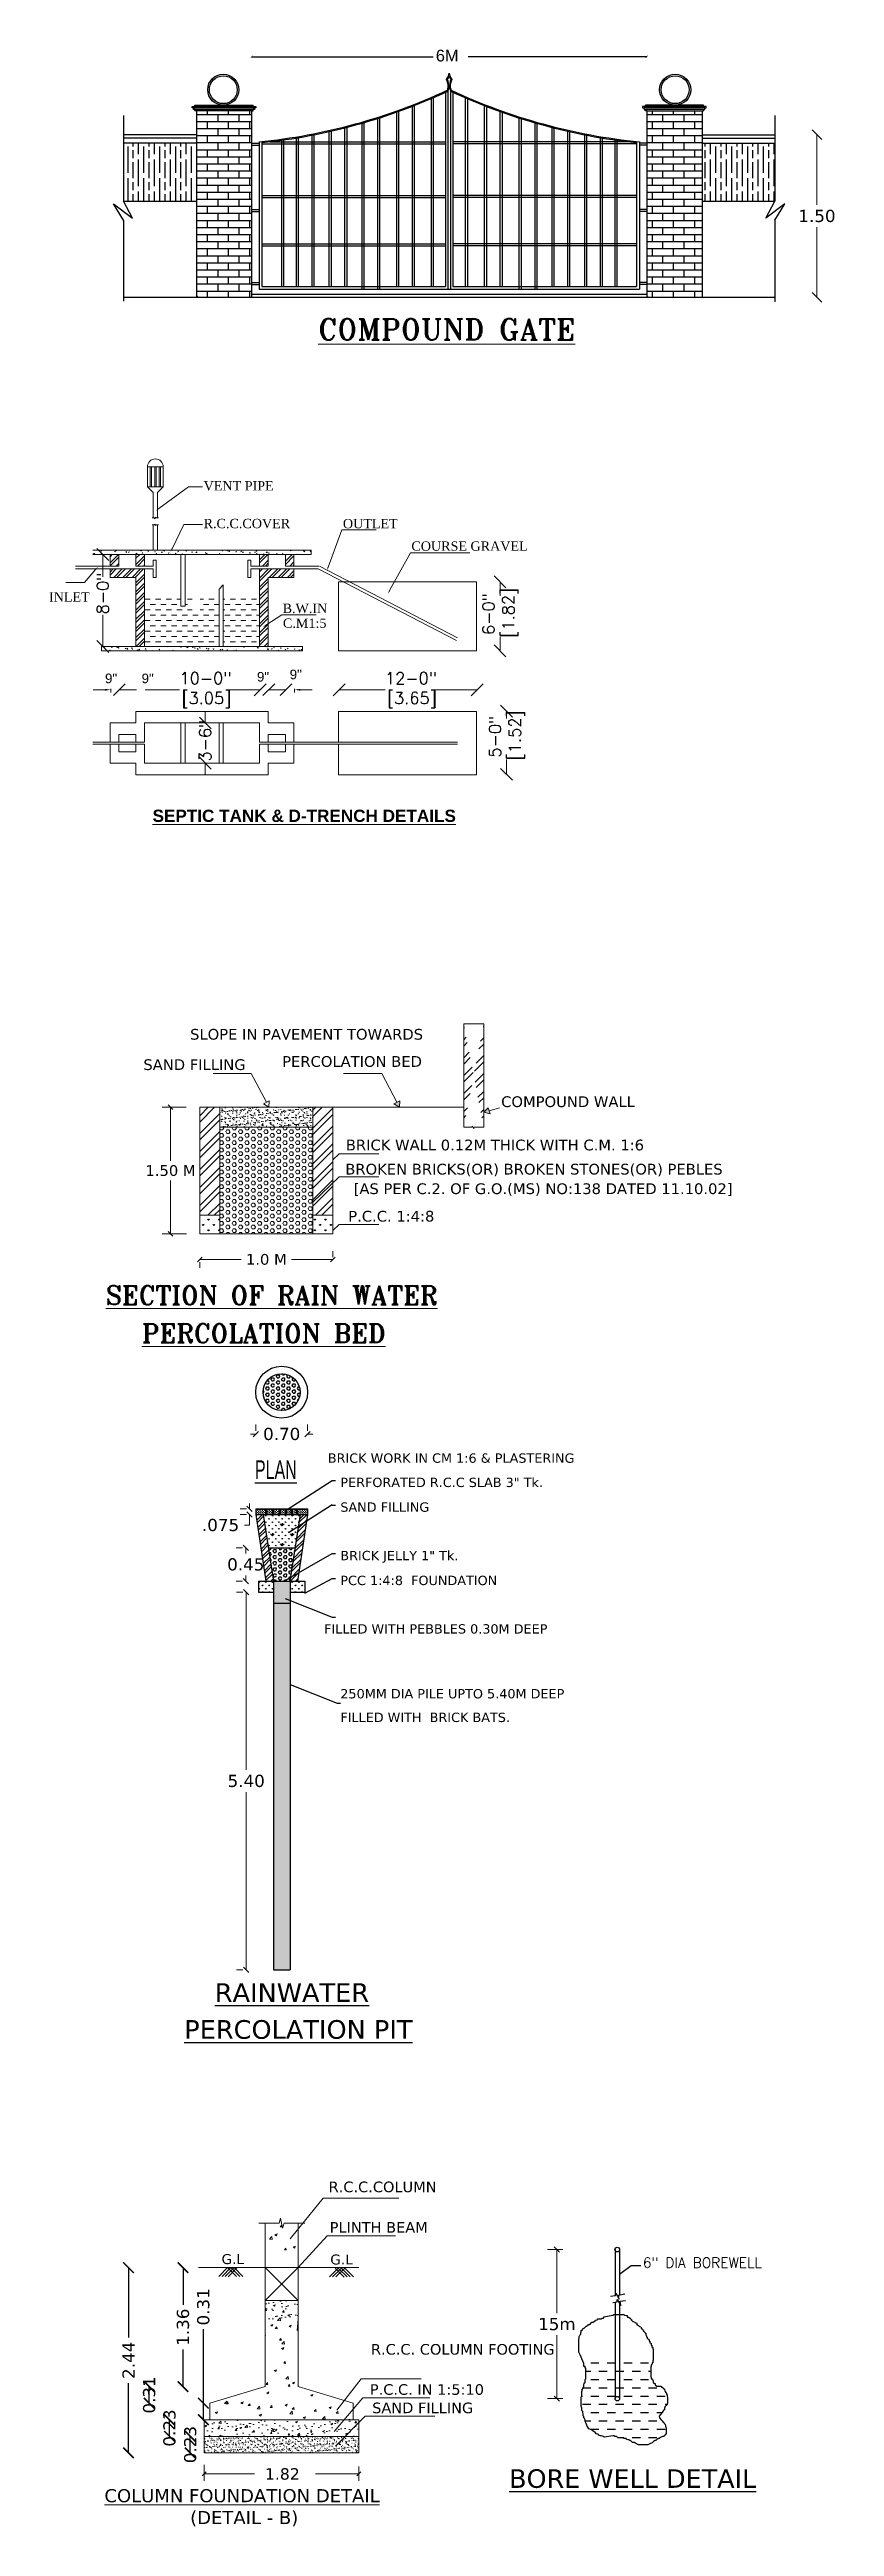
# Model space of a CAD drawing. Header units: metres. Extents: x 1610 to 5629, y 732 to 3974.
# Drawn here: x 1899.22 to 1914.04, y 857.36 to 904.1 of the extents above; entities that cross this region are included whole.
import ezdxf

# ---------------------------------------------------------------- set-up
doc = ezdxf.new("R2010")
doc.units = ezdxf.units.M
doc.header["$MEASUREMENT"] = 0
doc.header["$PDMODE"] = 2
doc.header["$PDSIZE"] = 50
doc.layers.get('0').update_dxf_attribs({"lineweight": 0})
doc.layers.get('Defpoints').update_dxf_attribs({"lineweight": 0})
doc.styles.add('ld', font='arial.ttf')
doc.styles.add('ROMAND', font='swissc.ttf')
doc.styles.get("Standard").update_dxf_attribs({"font": 'verdana.ttf', "height": 0.23})
doc.styles.add('style1', font='times.ttf', dxfattribs={"height": 12})
doc.styles.add('STYLE2', font='romant.shx', dxfattribs={"width": 0.8, "height": 4})
doc.styles.add('style3', font='arialbd.ttf', dxfattribs={"height": 7})
doc.dimstyles.new('123', dxfattribs={"dimtxt": 0.3, "dimasz": 0.2, "dimexe": 0.18, "dimexo": 0.0625, "dimgap": 0.09, "dimtad": 0, "dimzin": 0, "dimdsep": 46, "dimtxsty": 'Standard', "dimblk": 'ARCHTICK', "dimcen": 0.09, "dimse1": 1, "dimse2": 1, "dimadec": 3, "dimazin": 0, "dimtfac": 1, "dimtofl": 0, "dimtmove": 0, "dimatfit": 3, "dimfxl": 0, "dimtolj": 1, "dimtzin": 0, "dimarcsym": 0})
doc.dimstyles.get("Standard").update_dxf_attribs({"dimscale": 0, "dimtxt": 0.18, "dimasz": 0.18, "dimexe": 0.18, "dimexo": 0.0625, "dimgap": 0.09, "dimtad": 1, "dimtoh": 1, "dimzin": 0, "dimdsep": 46, "dimtxsty": 'Standard', "dimblk": 'OBLIQUE', "dimcen": 0.09, "dimse1": 1, "dimse2": 1, "dimadec": 0, "dimazin": 0, "dimtfac": 1, "dimtofl": 0, "dimtmove": 0, "dimatfit": 3, "dimldrblk": 'OBLIQUE', "dimfxl": 0, "dimtolj": 1, "dimtzin": 0, "dimarcsym": 0})
doc.dimstyles.new('STANDARD_WS', dxfattribs={"dimtxt": 0.18, "dimasz": 0.18, "dimexe": 0.18, "dimexo": 0.0625, "dimgap": 0.09, "dimtad": 0, "dimtih": 1, "dimtoh": 1, "dimdec": 4, "dimzin": 0, "dimdsep": 46, "dimtxsty": 'Standard', "dimcen": 0.09, "dimadec": 0, "dimazin": 0, "dimtfac": 1, "dimtdec": 4, "dimtofl": 0, "dimtmove": 0, "dimatfit": 3, "dimfxl": 0, "dimtolj": 1, "dimtzin": 0, "dimarcsym": 0})
pattern_1 = [(90, (10836.391905, -2636.911285), (-0.062727021, 0.062727021), [0.016633025, -0.108821018]), (45, (10836.391905, -2636.911285), (-0.062727064, 0.062727064), [0.016633025, -0.07207644]), (135, (10836.391905, -2636.911285), (-0.062727064, -0.062727064), [0.016633025, -0.07207644])]

msp = doc.modelspace()

# ---------------------------------------------------------------- texts
at = {"color": 7}
for s, height, style, p in [('VENT PIPE', 0.1762, 'style1', (1902.133, 895.78)), ('R.C.C.COVER', 0.17619, 'style1', (1902.133, 895.069)), ('OUTLET', 0.1762, 'style1', (1904.763, 895.067)), ('COURSE GRAVEL', 0.17619, 'style1', (1906.056, 894.643)), ('INLET', 0.1762, 'style1', (1899.214, 893.683)), ('B.W.IN ', 0.1762, 'style1', (1903.625, 893.468)), ('C.M1:5', 0.1762, 'style1', (1903.631, 893.188)), ('9"', 0.1808, 'ld', (1900.271, 892.144)), ('9"', 0.1808, 'ld', (1900.962, 892.144)), ('10-0"', 0.224, 'STYLE2', (1901.678, 892.125)), ('9"', 0.1808, 'ld', (1903.14, 892.175)), ('9"', 0.1808, 'ld', (1903.758, 892.219)), ('12-0"', 0.224, 'STYLE2', (1905.558, 892.125)), ('[3.05]', 0.224, 'STYLE2', (1901.715, 891.752)), ('[3.65]', 0.224, 'STYLE2', (1905.595, 891.752)), ('%%USEPTIC TANK & D-TRENCH DETAILS', 0.23134, 'style3', (1901.169, 889.526))]:
    msp.add_text(s, height=height, dxfattribs=dict(at, style=style)).set_placement(p)
at = {"color": 7, "style": 'STYLE2'}
for s, p in [('8-0"', (1900.34, 893.443)), ('6-0"', (1907.625, 893.055)), ('[1.82]', (1907.998, 893.004)), ('3-6"', (1902.274, 890.666)), ('5-0"', (1907.747, 890.741)), ('[1.52]', (1908.121, 890.69))]:
    msp.add_text(s, height=0.224, rotation=90, dxfattribs=at).set_placement(p)
at = {"color": 7}
for s, height, p in [('R.C.C.COLUMN ', 0.2, (1904.493, 863.67)), ('PLINTH BEAM', 0.2, (1904.513, 862.906)), ('G.L', 0.1875, (1902.472, 862.314)), ('G.L', 0.1875, (1904.525, 862.306)), ('P.C.C. IN 1:5:10', 0.2, (1905.272, 859.847)), ('SAND FILLING', 0.2, (1905.315, 859.5)), ('1.82', 0.2156, (1903.29, 858.246))]:
    msp.add_text(s, height=height, dxfattribs=at).set_placement(p)
at = {"color": 7, "attachment_point": 1}
for s, insert, char_height, width in [('R.C.C. COLUMN FOOTING ', (1905.292, 860.805), 0.2, 3.38819), ('{\\LCOLUMN FOUNDATION DETAIL\\P}               (DETAIL - B) ', (1900.26, 858.067), 0.2475, 6.21355)]:
    msp.add_mtext(s, dxfattribs=dict(at, insert=insert, char_height=char_height, width=width))

# ---------------------------------------------------------------- blocks, each defined once
blk = doc.blocks.new('_Oblique')
at = {"color": 0, "linetype": 'ByBlock', "lineweight": -2}
blk.add_line((-0.5, -0.5), (0.5, 0.5), dxfattribs=at)
blk = doc.blocks.new('*D4')
at = {"color": 0, "lineweight": -2}
for p, q in [((11032.974, -2582.186), (11032.682, -2582.186)), ((11032.862, -2582.186), (11032.862, -2583.384)), ((11032.862, -2584.999), (11032.862, -2583.802)), ((11032.975, -2584.999), (11032.682, -2584.999))]:
    blk.add_line(p, q, dxfattribs=at)
at = {"layer": 'Defpoints', "color": 0, "lineweight": 25}
for p in [(11032.862, -2582.186), (11033.037, -2582.186), (11033.038, -2584.999)]:
    blk.add_point(p, dxfattribs=at)
at = {"color": 0, "lineweight": -2, "xscale": 0.1, "yscale": 0.1, "zscale": 0.1}
for p, rotation in [((11032.862, -2582.186), 90), ((11032.862, -2584.999), 270)]:
    blk.add_blockref('_Oblique', p, dxfattribs=dict(at, rotation=rotation))
at = {"color": 3, "lineweight": 25, "insert": (11032.862, -2583.593), "char_height": 0.23, "attachment_point": 5}
blk.add_mtext('\\A1;15m', dxfattribs=at)
blk = doc.blocks.new('*D6')
at = {"color": 0, "lineweight": -2}
for p, q in [((11025.314, -2572.839), (11025.196, -2572.839)), ((11025.376, -2572.839), (11025.376, -2572.739)), ((11025.314, -2572.944), (11025.196, -2572.944)), ((11025.376, -2573.144), (11025.276, -2573.144)), ((11025.376, -2572.944), (11025.376, -2573.144))]:
    blk.add_line(p, q, dxfattribs=at)
at = {"layer": 'Defpoints', "color": 0, "lineweight": 25}
for p in [(11025.376, -2572.839), (11025.376, -2572.944), (11025.376, -2572.944)]:
    blk.add_point(p, dxfattribs=at)
at = {"color": 0, "lineweight": -2, "xscale": 0.1, "yscale": 0.1, "zscale": 0.1}
for p, rotation in [((11025.376, -2572.839), 270), ((11025.376, -2572.944), 90)]:
    blk.add_blockref('_Oblique', p, dxfattribs=dict(at, rotation=rotation))
at = {"color": 3, "lineweight": 25, "insert": (11024.827, -2573.144), "char_height": 0.23, "attachment_point": 5}
blk.add_mtext('\\A1;.075', dxfattribs=at)
blk = doc.blocks.new('*D7')
at = {"color": 0, "lineweight": -2}
for p, q in [((11025.249, -2574.411), (11025.131, -2574.411)), ((11025.311, -2574.411), (11025.311, -2577.764)), ((11025.311, -2581.535), (11025.311, -2578.182)), ((11025.249, -2581.535), (11025.131, -2581.535))]:
    blk.add_line(p, q, dxfattribs=at)
at = {"layer": 'Defpoints', "color": 0, "lineweight": 25}
for p in [(11025.311, -2574.411), (11025.311, -2581.535), (11025.311, -2581.535)]:
    blk.add_point(p, dxfattribs=at)
at = {"color": 0, "lineweight": -2, "xscale": 0.1, "yscale": 0.1, "zscale": 0.1}
for p, rotation in [((11025.311, -2574.411), 90), ((11025.311, -2581.535), 270)]:
    blk.add_blockref('_Oblique', p, dxfattribs=dict(at, rotation=rotation))
at = {"color": 3, "lineweight": 25, "insert": (11025.311, -2577.973), "char_height": 0.23, "attachment_point": 5}
blk.add_mtext('\\A1;5.40', dxfattribs=at)
blk = doc.blocks.new('*D8')
at = {"color": 0, "lineweight": -2}
for p, q in [((11025.241, -2573.572), (11025.123, -2573.572)), ((11025.303, -2573.572), (11025.303, -2573.678)), ((11025.241, -2574.201), (11025.123, -2574.201)), ((11025.303, -2574.201), (11025.303, -2574.096))]:
    blk.add_line(p, q, dxfattribs=at)
at = {"layer": 'Defpoints', "color": 0, "lineweight": 25}
for p in [(11025.303, -2573.572), (11025.303, -2574.201), (11025.303, -2574.201)]:
    blk.add_point(p, dxfattribs=at)
at = {"color": 0, "lineweight": -2, "xscale": 0.1, "yscale": 0.1, "zscale": 0.1}
for p, rotation in [((11025.303, -2573.572), 90), ((11025.303, -2574.201), 270)]:
    blk.add_blockref('_Oblique', p, dxfattribs=dict(at, rotation=rotation))
at = {"color": 3, "lineweight": 25, "insert": (11025.303, -2573.887), "char_height": 0.23, "attachment_point": 5}
blk.add_mtext('\\A1;0.45', dxfattribs=at)
blk = doc.blocks.new('*D9')
at = {"color": 0, "lineweight": -2}
for p, q in [((11025.492, -2571.426), (11025.392, -2571.426)), ((11025.492, -2571.363), (11025.492, -2571.246)), ((11026.47, -2571.363), (11026.47, -2571.246)), ((11026.47, -2571.426), (11026.57, -2571.426))]:
    blk.add_line(p, q, dxfattribs=at)
at = {"layer": 'Defpoints', "color": 0, "lineweight": 25}
for p in [(11025.492, -2571.426), (11026.47, -2571.426), (11026.47, -2571.426)]:
    blk.add_point(p, dxfattribs=at)
at = {"color": 0, "lineweight": -2, "xscale": 0.1, "yscale": 0.1, "zscale": 0.1}
blk.add_blockref('_Oblique', (11025.492, -2571.426), dxfattribs=at)
at = {"color": 0, "lineweight": -2, "xscale": 0.1, "yscale": 0.1, "zscale": 0.1, "rotation": 180}
blk.add_blockref('_Oblique', (11026.47, -2571.426), dxfattribs=at)
at = {"color": 3, "lineweight": 25, "insert": (11025.981, -2571.426), "char_height": 0.23, "attachment_point": 5}
blk.add_mtext('\\A1;0.70', dxfattribs=at)
blk = doc.blocks.new('*D11')
at = {"color": 0, "lineweight": -2}
for p, q in [((11807.457, -2828.448), (11806.94, -2828.448)), ((11807.12, -2828.448), (11807.12, -2829.597)), ((11807.12, -2831.163), (11807.12, -2830.015)), ((11807.459, -2831.163), (11806.94, -2831.163))]:
    blk.add_line(p, q, dxfattribs=at)
at = {"layer": 'Defpoints', "color": 0, "lineweight": -2}
for p in [(11807.12, -2828.448), (11807.519, -2828.448), (11807.522, -2831.163)]:
    blk.add_point(p, dxfattribs=at)
at = {"color": 0, "lineweight": -2, "xscale": 0.1, "yscale": 0.1, "zscale": 0.1}
for p, rotation in [((11807.12, -2828.448), 90), ((11807.12, -2831.163), 270)]:
    blk.add_blockref('_Oblique', p, dxfattribs=dict(at, rotation=rotation))
at = {"color": 3, "insert": (11807.12, -2829.806), "char_height": 0.23, "attachment_point": 5}
blk.add_mtext('\\A1;1.50 M', dxfattribs=at)
blk = doc.blocks.new('*D12')
at = {"color": 0, "lineweight": -2}
for p, q in [((11807.747, -2831.711), (11808.636, -2831.711)), ((11807.747, -2831.772), (11807.747, -2831.891)), ((11810.604, -2831.711), (11809.715, -2831.711)), ((11810.604, -2831.66), (11810.604, -2831.531))]:
    blk.add_line(p, q, dxfattribs=at)
at = {"layer": 'Defpoints', "color": 0, "lineweight": -2}
for p in [(11807.747, -2831.71), (11810.604, -2831.711), (11810.604, -2831.723)]:
    blk.add_point(p, dxfattribs=at)
at = {"color": 0, "lineweight": -2, "xscale": 0.1, "yscale": 0.1, "zscale": 0.1, "rotation": 180}
blk.add_blockref('_Oblique', (11807.747, -2831.711), dxfattribs=at)
at = {"color": 0, "lineweight": -2, "xscale": 0.1, "yscale": 0.1, "zscale": 0.1}
blk.add_blockref('_Oblique', (11810.604, -2831.711), dxfattribs=at)
at = {"color": 3, "insert": (11809.175, -2831.711), "char_height": 0.23, "attachment_point": 5}
blk.add_mtext('\\A1;1.0 M', dxfattribs=at)
blk = doc.blocks.new('*D15')
at = {"color": 1, "lineweight": -2}
for p, q in [((11818.144, -3309.828), (11818.144, -3311.154)), ((11818.144, -3312.897), (11818.144, -3311.572))]:
    blk.add_line(p, q, dxfattribs=at)
at = {"layer": 'Defpoints', "color": 0, "lineweight": 25}
for p in [(11816.668, -3309.828), (11818.144, -3309.828), (11816.668, -3312.897)]:
    blk.add_point(p, dxfattribs=at)
at = {"color": 1, "lineweight": -2, "xscale": 0.18, "yscale": 0.18, "zscale": 0.18}
for p, rotation in [((11818.144, -3309.828), 90), ((11818.144, -3312.897), 270)]:
    blk.add_blockref('_Oblique', p, dxfattribs=dict(at, rotation=rotation))
at = {"color": 3, "insert": (11818.144, -3311.363), "char_height": 0.23, "attachment_point": 5}
blk.add_mtext('\\A1;1.50', dxfattribs=at)
blk = doc.blocks.new('_ArchTick')
at = {"color": 0, "linetype": 'ByBlock', "const_width": 0.15}
blk.add_lwpolyline([(-0.5, -0.5), (0.5, 0.5)], dxfattribs=at)
blk = doc.blocks.new('*D17')
at = {"color": 0, "lineweight": -2}
for p, q in [((1901.744, 862.246), (1901.744, 861.543)), ((1901.744, 860.001), (1901.744, 860.704))]:
    blk.add_line(p, q, dxfattribs=at)
at = {"layer": 'Defpoints', "color": 0}
for p in [(1901.648, 862.246), (1901.744, 862.246), (1901.744, 860.001)]:
    blk.add_point(p, dxfattribs=at)
at = {"color": 0, "lineweight": -2, "xscale": 0.2, "yscale": 0.2, "zscale": 0.2}
for p, rotation in [((1901.744, 862.246), 90), ((1901.744, 860.001), 270)]:
    blk.add_blockref('_ArchTick', p, dxfattribs=dict(at, rotation=rotation))
at = {"color": 0, "insert": (1901.744, 861.123), "char_height": 0.23, "attachment_point": 5, "rotation": 90}
blk.add_mtext('\\A1;1.36', dxfattribs=at)
blk = doc.blocks.new('*D18')
at = {"color": 0, "lineweight": -2}
blk.add_line((1901.881, 858.751), (1901.881, 859.063), dxfattribs=at)
at = {"layer": 'Defpoints', "color": 0}
for p in [(1901.881, 859.063), (1902.146, 859.063), (1902.146, 858.751)]:
    blk.add_point(p, dxfattribs=at)
at = {"color": 0, "lineweight": -2, "xscale": 0.2, "yscale": 0.2, "zscale": 0.2}
for p, rotation in [((1901.881, 859.063), 90), ((1901.881, 858.751), 270)]:
    blk.add_blockref('_ArchTick', p, dxfattribs=dict(at, rotation=rotation))
at = {"color": 0, "insert": (1901.881, 858.907), "char_height": 0.23, "attachment_point": 5, "rotation": 90}
blk.add_mtext('\\A1;0.23', dxfattribs=at)
blk = doc.blocks.new('*D19')
at = {"color": 0, "lineweight": -2}
for p, q in [((1900.715, 862.246), (1900.715, 860.928)), ((1900.715, 858.751), (1900.715, 860.069))]:
    blk.add_line(p, q, dxfattribs=at)
at = {"layer": 'Defpoints', "color": 0}
for p in [(1900.715, 862.246), (1902.036, 862.246), (1902.146, 858.751)]:
    blk.add_point(p, dxfattribs=at)
at = {"color": 0, "lineweight": -2, "xscale": 0.2, "yscale": 0.2, "zscale": 0.2}
for p, rotation in [((1900.715, 862.246), 90), ((1900.715, 858.751), 270)]:
    blk.add_blockref('_ArchTick', p, dxfattribs=dict(at, rotation=rotation))
at = {"color": 0, "insert": (1900.715, 860.498), "char_height": 0.23, "attachment_point": 5, "rotation": 90}
blk.add_mtext('\\A1;2.44', dxfattribs=at)
blk = doc.blocks.new('*D20')
at = {"color": 0, "lineweight": -2}
blk.add_line((1901.489, 859.063), (1901.489, 859.376), dxfattribs=at)
at = {"layer": 'Defpoints', "color": 0}
for p in [(1901.489, 859.376), (1902.146, 859.376), (1902.146, 859.063)]:
    blk.add_point(p, dxfattribs=at)
at = {"color": 0, "lineweight": -2, "xscale": 0.2, "yscale": 0.2, "zscale": 0.2}
for p, rotation in [((1901.489, 859.376), 90), ((1901.489, 859.063), 270)]:
    blk.add_blockref('_ArchTick', p, dxfattribs=dict(at, rotation=rotation))
at = {"color": 0, "insert": (1901.489, 859.22), "char_height": 0.23, "attachment_point": 5, "rotation": 90}
blk.add_mtext('\\A1;0.23', dxfattribs=at)
blk = doc.blocks.new('*D43')
at = {"color": 0, "lineweight": -2}
for p, q in [((1902.128, 859.688), (1902.128, 861.084)), ((1902.128, 859.376), (1902.128, 859.688))]:
    blk.add_line(p, q, dxfattribs=at)
at = {"layer": 'Defpoints', "color": 0}
for p in [(1902.128, 859.688), (1902.25, 859.688), (1902.25, 859.376)]:
    blk.add_point(p, dxfattribs=at)
at = {"color": 0, "lineweight": -2, "xscale": 0.2, "yscale": 0.2, "zscale": 0.2}
for p, rotation in [((1902.128, 859.688), 90), ((1902.128, 859.376), 270)]:
    blk.add_blockref('_ArchTick', p, dxfattribs=dict(at, rotation=rotation))
at = {"color": 0, "insert": (1902.128, 861.506), "char_height": 0.23, "attachment_point": 5, "rotation": 90}
blk.add_mtext('\\A1;0.31', dxfattribs=at)
blk = doc.blocks.new('*D44')
at = {"color": 0, "lineweight": -2}
blk.add_line((1901.106, 859.688), (1901.106, 860.001), dxfattribs=at)
at = {"layer": 'Defpoints', "color": 0}
for p in [(1901.106, 860.001), (1903.292, 860.001), (1902.25, 859.688)]:
    blk.add_point(p, dxfattribs=at)
at = {"color": 0, "lineweight": -2, "xscale": 0.2, "yscale": 0.2, "zscale": 0.2}
for p, rotation in [((1901.106, 860.001), 90), ((1901.106, 859.688), 270)]:
    blk.add_blockref('_ArchTick', p, dxfattribs=dict(at, rotation=rotation))
at = {"color": 0, "insert": (1901.106, 859.844), "char_height": 0.23, "attachment_point": 5, "rotation": 90}
blk.add_mtext('\\A1;0.31', dxfattribs=at)
blk = doc.blocks.new('GHI')
at = {"lineweight": 25}
h = blk.add_hatch(dxfattribs=at)
h.set_pattern_fill('DASH', color=1, scale=1.250156, style=0)
h.set_pattern_definition([(0, (11033.8611, -2580.13685), (0.1562695, 0.1562695), [0.1562695, -0.1562695])])
h.paths.add_polyline_path([(11069.33, -2571.367), (11069.321, -2571.358), (11069.321, -2571.348), (11069.311, -2571.339), (11069.302, -2571.302), (11069.274, -2571.283), (11069.265, -2571.274), (11069.265, -2571.264), (11069.246, -2571.264), (11069.237, -2571.255), (11069.237, -2571.246), (11069.153, -2571.246), (11069.153, -2571.237), (11069.135, -2571.237), (11069.135, -2571.227), (11069.125, -2571.227), (11069.125, -2571.199), (11069.116, -2571.199), (11069.116, -2571.19), (11069.097, -2571.19), (11069.097, -2571.181), (11069.088, -2571.171), (11069.088, -2571.143), (11069.079, -2571.143), (11069.079, -2571.125), (11069.07, -2571.115), (11069.06, -2571.115), (11069.051, -2571.097), (11069.051, -2571.078), (11069.042, -2571.078), (11069.042, -2570.883), (11069.051, -2570.873), (11069.051, -2570.845), (11069.06, -2570.836), (11069.07, -2570.827), (11069.07, -2570.808), (11069.079, -2570.808), (11069.079, -2570.771), (11069.088, -2570.762), (11069.088, -2570.755), (11067.751, -2570.755), (11067.758, -2570.775), (11067.777, -2570.818), (11067.777, -2570.868), (11067.786, -2570.877), (11067.805, -2570.877), (11067.805, -2570.905), (11067.814, -2570.905), (11067.814, -2571.11), (11067.805, -2571.119), (11067.805, -2571.175), (11067.796, -2571.184), (11067.786, -2571.184), (11067.786, -2571.194), (11067.777, -2571.222), (11067.777, -2571.259), (11067.768, -2571.268), (11067.768, -2571.278), (11067.758, -2571.287), (11067.758, -2571.296), (11067.749, -2571.305), (11067.749, -2571.333), (11067.74, -2571.343), (11067.74, -2571.427), (11067.73, -2571.454), (11067.73, -2571.622), (11067.74, -2571.659), (11067.74, -2571.706), (11067.758, -2571.725), (11067.758, -2571.743), (11067.768, -2571.771), (11067.768, -2571.808), (11067.777, -2571.818), (11067.777, -2571.846), (11067.796, -2571.864), (11067.805, -2571.892), (11067.805, -2571.911), (11067.824, -2571.948), (11067.833, -2571.985), (11067.842, -2572.004), (11067.852, -2572.023), (11067.87, -2572.05), (11067.889, -2572.06), (11067.926, -2572.069), (11067.973, -2572.106), (11067.992, -2572.116), (11068.01, -2572.144), (11068.019, -2572.144), (11068.047, -2572.153), (11068.057, -2572.172), (11068.094, -2572.181), (11068.103, -2572.181), (11068.122, -2572.19), (11068.131, -2572.19), (11068.15, -2572.199), (11068.159, -2572.209), (11068.169, -2572.209), (11068.324, -2572.186), (11068.342, -2572.186), (11068.361, -2572.196), (11068.398, -2572.196), (11068.407, -2572.205), (11068.417, -2572.214), (11068.454, -2572.224), (11068.501, -2572.224), (11068.538, -2572.233), (11068.575, -2572.233), (11068.585, -2572.252), (11068.594, -2572.252), (11068.613, -2572.261), (11068.631, -2572.261), (11068.65, -2572.27), (11068.659, -2572.27), (11068.687, -2572.298), (11068.697, -2572.307), (11068.734, -2572.307), (11068.743, -2572.317), (11068.762, -2572.326), (11068.78, -2572.335), (11068.79, -2572.345), (11068.808, -2572.354), (11068.986, -2572.354), (11069.023, -2572.335), (11069.07, -2572.317), (11069.097, -2572.289), (11069.125, -2572.27), (11069.144, -2572.27), (11069.153, -2572.261), (11069.172, -2572.242), (11069.191, -2572.242), (11069.191, -2572.233), (11069.2, -2572.233), (11069.228, -2572.214), (11069.265, -2572.196), (11069.284, -2572.196), (11069.303, -2572.186), (11069.303, -2572.168), (11069.312, -2572.168), (11069.312, -2572.158), (11069.321, -2572.158), (11069.331, -2572.149), (11069.331, -2572.037), (11069.321, -2572), (11069.321, -2571.991), (11069.312, -2571.963), (11069.303, -2571.954), (11069.293, -2571.944), (11069.293, -2571.935), (11069.275, -2571.926), (11069.256, -2571.898), (11069.237, -2571.879), (11069.209, -2571.842), (11069.2, -2571.814), (11069.274, -2571.721), (11069.283, -2571.702), (11069.293, -2571.702), (11069.293, -2571.693), (11069.302, -2571.693), (11069.302, -2571.646), (11069.311, -2571.646), (11069.311, -2571.637), (11069.33, -2571.618), (11069.339, -2571.609), (11069.339, -2571.6), (11069.349, -2571.59), (11069.349, -2571.572), (11069.358, -2571.572), (11069.358, -2571.46), (11069.349, -2571.432), (11069.349, -2571.413), (11069.339, -2571.395), (11069.339, -2571.386)])
for p, q in [((11068.368, -2568.669), (11068.368, -2569.539)), ((11068.454, -2568.669), (11068.454, -2569.524)), ((11068.368, -2569.661), (11068.368, -2571.481)), ((11068.454, -2569.686), (11068.454, -2571.481))]:
    blk.add_line(p, q, dxfattribs=at)
at = {"color": 21, "lineweight": 25}
for p, q in [((11068.454, -2569.133), (11068.673, -2568.97)), ((11068.673, -2568.97), (11068.856, -2568.97)), ((11068.28, -2569.551), (11068.377, -2569.537)), ((11068.326, -2569.667), (11068.407, -2569.655)), ((11068.377, -2569.537), (11068.382, -2569.491)), ((11068.382, -2569.491), (11068.447, -2569.607)), ((11068.407, -2569.655), (11068.411, -2569.609)), ((11068.411, -2569.609), (11068.476, -2569.724)), ((11068.436, -2569.527), (11068.555, -2569.506)), ((11068.447, -2569.607), (11068.436, -2569.527)), ((11068.465, -2569.645), (11068.567, -2569.627)), ((11068.476, -2569.724), (11068.465, -2569.645))]:
    blk.add_line(p, q, dxfattribs=at)
at = {"color": 2, "lineweight": 25}
blk.add_lwpolyline([(11067.777, -2570.818), (11067.758, -2570.775), (11067.712, -2570.654), (11067.684, -2570.607), (11067.684, -2570.365), (11067.693, -2570.337), (11067.693, -2570.309), (11067.702, -2570.281), (11067.721, -2570.262), (11067.721, -2570.235), (11067.73, -2570.225), (11067.73, -2570.197), (11067.74, -2570.188), (11067.749, -2570.188), (11067.758, -2570.169), (11067.768, -2570.16), (11067.777, -2570.151), (11067.786, -2570.151), (11067.796, -2570.141), (11067.814, -2570.123), (11067.833, -2570.113), (11067.842, -2570.113), (11067.842, -2570.104), (11067.852, -2570.086), (11067.88, -2570.086), (11067.88, -2570.076), (11067.898, -2570.076), (11067.898, -2570.067), (11067.908, -2570.067), (11067.908, -2570.058), (11067.917, -2570.058), (11067.917, -2570.048), (11067.926, -2570.048), (11067.926, -2570.039), (11067.954, -2570.039), (11067.964, -2570.03), (11067.992, -2570.011), (11068.001, -2570.002), (11068.01, -2570.002), (11068.029, -2569.992), (11068.038, -2569.983), (11068.038, -2569.974), (11068.113, -2569.974), (11068.122, -2569.964), (11068.15, -2569.964), (11068.15, -2569.955), (11068.159, -2569.955), (11068.159, -2569.937), (11068.324, -2569.905), (11068.342, -2569.896), (11068.538, -2569.896), (11068.547, -2569.905), (11068.585, -2569.914), (11068.594, -2569.914), (11068.594, -2569.933), (11068.603, -2569.942), (11068.622, -2569.942), (11068.631, -2569.951), (11068.641, -2569.951), (11068.641, -2569.961), (11068.659, -2569.97), (11068.669, -2569.979), (11068.669, -2569.989), (11068.678, -2569.989), (11068.678, -2569.998), (11068.687, -2570.007), (11068.697, -2570.017), (11068.706, -2570.017), (11068.706, -2570.026), (11068.734, -2570.035), (11068.743, -2570.045), (11068.752, -2570.054), (11068.771, -2570.054), (11068.78, -2570.063), (11068.78, -2570.091), (11068.79, -2570.091), (11068.808, -2570.1), (11068.818, -2570.11), (11068.827, -2570.119), (11068.855, -2570.128), (11068.864, -2570.138), (11068.864, -2570.156), (11068.874, -2570.166), (11068.883, -2570.166), (11068.892, -2570.175), (11068.902, -2570.194), (11068.902, -2570.203), (11068.911, -2570.203), (11068.911, -2570.212), (11068.939, -2570.24), (11068.939, -2570.249), (11068.948, -2570.249), (11068.948, -2570.277), (11068.958, -2570.287), (11068.967, -2570.324), (11068.976, -2570.324), (11068.976, -2570.343), (11068.986, -2570.352), (11069.004, -2570.361), (11069.004, -2570.37), (11069.014, -2570.38), (11069.014, -2570.398), (11069.023, -2570.398), (11069.023, -2570.426), (11069.032, -2570.426), (11069.042, -2570.436), (11069.051, -2570.436), (11069.051, -2570.473), (11069.06, -2570.473), (11069.06, -2570.51), (11069.079, -2570.519), (11069.079, -2570.547), (11069.088, -2570.547), (11069.088, -2570.762), (11069.079, -2570.771), (11069.079, -2570.808), (11069.07, -2570.808), (11069.07, -2570.827), (11069.06, -2570.836), (11069.051, -2570.845), (11069.051, -2570.873), (11069.042, -2570.883), (11069.042, -2571.078), (11069.051, -2571.078), (11069.051, -2571.097), (11069.06, -2571.115), (11069.07, -2571.115), (11069.079, -2571.125), (11069.079, -2571.143), (11069.088, -2571.143), (11069.088, -2571.171), (11069.097, -2571.181), (11069.097, -2571.19), (11069.116, -2571.19), (11069.116, -2571.199), (11069.125, -2571.199), (11069.125, -2571.227), (11069.135, -2571.227), (11069.135, -2571.237), (11069.153, -2571.237), (11069.153, -2571.246), (11069.237, -2571.246), (11069.237, -2571.255), (11069.246, -2571.264), (11069.265, -2571.264), (11069.265, -2571.274), (11069.274, -2571.283), (11069.302, -2571.302), (11069.311, -2571.339), (11069.321, -2571.348), (11069.321, -2571.358), (11069.33, -2571.367), (11069.339, -2571.386), (11069.339, -2571.395), (11069.349, -2571.413), (11069.349, -2571.432), (11069.358, -2571.46), (11069.358, -2571.572), (11069.349, -2571.572), (11069.349, -2571.59), (11069.339, -2571.6), (11069.339, -2571.609), (11069.33, -2571.618), (11069.311, -2571.637), (11069.311, -2571.646), (11069.302, -2571.646), (11069.302, -2571.693), (11069.293, -2571.693), (11069.293, -2571.702), (11069.283, -2571.702), (11069.274, -2571.721), (11069.2, -2571.814), (11069.209, -2571.842), (11069.237, -2571.879), (11069.256, -2571.898), (11069.275, -2571.926), (11069.293, -2571.935), (11069.293, -2571.944), (11069.303, -2571.954), (11069.312, -2571.963), (11069.321, -2571.991), (11069.321, -2572), (11069.331, -2572.037), (11069.331, -2572.149), (11069.321, -2572.158), (11069.312, -2572.158), (11069.312, -2572.168), (11069.303, -2572.168), (11069.303, -2572.186), (11069.284, -2572.196), (11069.265, -2572.196), (11069.228, -2572.214), (11069.2, -2572.233), (11069.191, -2572.233), (11069.191, -2572.242), (11069.172, -2572.242), (11069.153, -2572.261), (11069.144, -2572.27), (11069.125, -2572.27), (11069.097, -2572.289), (11069.07, -2572.317), (11069.023, -2572.335), (11068.986, -2572.354), (11068.808, -2572.354), (11068.79, -2572.345), (11068.78, -2572.335), (11068.762, -2572.326), (11068.743, -2572.317), (11068.734, -2572.307), (11068.697, -2572.307), (11068.687, -2572.298), (11068.659, -2572.27), (11068.65, -2572.27), (11068.631, -2572.261), (11068.613, -2572.261), (11068.594, -2572.252), (11068.585, -2572.252), (11068.575, -2572.233), (11068.538, -2572.233), (11068.501, -2572.224), (11068.454, -2572.224), (11068.417, -2572.214), (11068.407, -2572.205), (11068.398, -2572.196), (11068.361, -2572.196), (11068.342, -2572.186), (11068.324, -2572.186), (11068.169, -2572.209), (11068.159, -2572.209), (11068.15, -2572.199), (11068.131, -2572.19), (11068.122, -2572.19), (11068.103, -2572.181), (11068.094, -2572.181), (11068.057, -2572.172), (11068.047, -2572.153), (11068.019, -2572.144), (11068.01, -2572.144), (11067.992, -2572.116), (11067.973, -2572.106), (11067.926, -2572.069), (11067.889, -2572.06), (11067.87, -2572.05), (11067.852, -2572.023), (11067.842, -2572.004), (11067.833, -2571.985), (11067.824, -2571.948), (11067.805, -2571.911), (11067.805, -2571.892), (11067.796, -2571.864), (11067.777, -2571.846), (11067.777, -2571.818), (11067.768, -2571.808), (11067.768, -2571.771), (11067.758, -2571.743), (11067.758, -2571.725), (11067.74, -2571.706), (11067.74, -2571.659), (11067.73, -2571.622), (11067.73, -2571.454), (11067.74, -2571.427), (11067.74, -2571.343), (11067.749, -2571.333), (11067.749, -2571.305), (11067.758, -2571.296), (11067.758, -2571.287), (11067.768, -2571.278), (11067.768, -2571.268), (11067.777, -2571.259), (11067.777, -2571.222), (11067.786, -2571.194), (11067.786, -2571.184), (11067.796, -2571.184), (11067.805, -2571.175), (11067.805, -2571.119), (11067.814, -2571.11), (11067.814, -2570.905), (11067.805, -2570.905), (11067.805, -2570.877), (11067.786, -2570.877), (11067.777, -2570.868), (11067.777, -2570.818)], close=True, dxfattribs=at)
at = {"lineweight": 25}
for centre in [(11068.41, -2568.669), (11068.411, -2571.481)]:
    blk.add_circle(centre, 0.0429, dxfattribs=at)
at = {"color": 3, "lineweight": 25, "style": 'STYLE2'}
blk.add_text('6" DIA BOREWELL', height=0.1905, dxfattribs=at).set_placement((11068.894, -2569.011))
at = {"color": 3, "lineweight": 25}
blk.add_text('%%uBORE WELL DETAIL', height=0.35, dxfattribs=at).set_placement((11066.368, -2573.165))
at = {"color": 7, "lineweight": 25}
dim = blk.add_linear_dim(base=(11067.27, -2568.669), p1=(11067.445, -2571.481), p2=(11067.444, -2568.669), angle=90, text='15m', dimstyle='STANDARD_WS', override={"dimtxt": 0.23, "dimasz": 0.1, "dimdec": 2, "dimblk1": 'OBLIQUE', "dimblk2": 'OBLIQUE', "dimsah": 1, "dimclrt": 3}, dxfattribs=at)
dim.commit()
dim.dimension.update_dxf_attribs({"geometry": '*D4', "text_midpoint": (11067.27, -2570.075), "insert": (34.408, 13.517)})
blk = doc.blocks.new('FGH')
at = {"lineweight": 25}
h = blk.add_hatch(dxfattribs=at)
h.set_pattern_fill('HEX', color=6, scale=0.010477, style=0)
h.set_pattern_definition([(0, (10814.2987, -2636.035065), (0, 0.057618474), [0.03326605, -0.066532098]), (120, (10814.2987, -2636.035065), (-0.049899062, -0.028809237), [0.03326605, -0.066532098]), (60, (10814.331964, -2636.035065), (-0.049899062, 0.028809237), [0.03326605, -0.066532098])])
h.paths.add_polyline_path([(11060.039, -2557.119, 1), (11060.738, -2557.119, 1)])
h = blk.add_hatch(dxfattribs=at)
h.set_pattern_fill('CROSS', color=2, scale=0.003492, style=0)
h.set_pattern_definition([(0, (10836.391905, -2636.911285), (0.0221773661, 0.0221773661), [0.011088683, -0.033266049]), (90, (10836.39745, -2636.91683), (-0.0221773661, 0.0221773661), [0.011088683, -0.033266049])])
h.paths.add_polyline_path([(11060.237, -2559.322), (11060.237, -2559.426), (11060.336, -2559.426), (11060.336, -2559.322)])
h.paths.add_polyline_path([(11060.446, -2559.322), (11060.363, -2559.322), (11060.363, -2559.426), (11060.446, -2559.426)])
h.paths.add_polyline_path([(11060.473, -2559.426), (11060.562, -2559.426), (11060.562, -2559.322), (11060.473, -2559.322)])
h.paths.add_polyline_path([(11060.589, -2559.426), (11060.662, -2559.426), (11060.662, -2559.322), (11060.589, -2559.322)])
h.paths.add_polyline_path([(11060.689, -2559.426), (11060.877, -2559.426), (11060.877, -2559.322), (11060.689, -2559.322)])
h.paths.add_polyline_path([(11060.082, -2559.322), (11059.901, -2559.322), (11059.901, -2559.426), (11060.082, -2559.426)])
h.paths.add_polyline_path([(11060.109, -2559.426), (11060.21, -2559.426), (11060.21, -2559.322), (11060.109, -2559.322)])
h = blk.add_hatch(dxfattribs=at)
h.set_pattern_fill('STEEL', color=1, scale=0.034925, style=0)
h.set_pattern_definition([(45, (10836.3919, -2636.91129), (-0.07840883, 0.07840883), []), (45, (10836.3919, -2636.85584), (-0.07840883, 0.07840883), [])])
h.paths.add_polyline_path([(11060.877, -2559.426), (11060.736, -2559.426), (11060.544, -2560.684), (11060.686, -2560.684)])
h.paths.add_polyline_path([(11060.092, -2560.684), (11060.233, -2560.684), (11060.042, -2559.426), (11059.901, -2559.426)])
h = blk.add_hatch(dxfattribs=at)
h.set_pattern_fill('GRASS', color=256, scale=0.010477, style=0)
h.set_pattern_definition([(90, (10836.3919, -2636.91129), (-0.18818106, 0.18818106), [0.04989907, -0.32646305]), (45, (10836.3919, -2636.91129), (-0.1881812, 0.1881812), [0.04989907, -0.21622932]), (135, (10836.3919, -2636.91129), (-0.1881812, -0.1881812), [0.04989907, -0.21622932])])
h.paths.add_polyline_path([(11060.736, -2559.426), (11060.042, -2559.426), (11060.138, -2560.055), (11060.64, -2560.055)])
h = blk.add_hatch(dxfattribs=at)
h.set_pattern_fill('GRASS', color=4, scale=0.003492, style=0)
h.set_pattern_definition(pattern_1)
h.paths.add_polyline_path([(11060.736, -2559.426), (11060.042, -2559.426), (11060.138, -2560.055), (11060.64, -2560.055)])
h = blk.add_hatch(dxfattribs=at)
h.set_pattern_fill('HEX', color=6, scale=0.010477, style=0)
h.set_pattern_definition([(0, (10836.391905, -2636.911285), (0, 0.057618474), [0.03326605, -0.066532098]), (120, (10836.391905, -2636.911285), (-0.049899062, -0.028809237), [0.03326605, -0.066532098]), (60, (10836.42517, -2636.911285), (-0.049899062, 0.028809237), [0.03326605, -0.066532098])])
h.paths.add_polyline_path([(11060.64, -2560.055), (11060.138, -2560.055), (11060.233, -2560.684), (11060.544, -2560.684)])
h = blk.add_hatch(dxfattribs=at)
h.set_pattern_fill('GRASS', color=3, scale=0.003492, style=0)
h.set_pattern_definition(pattern_1)
h.paths.add_polyline_path([(11060.825, -2560.893), (11060.825, -2560.684), (11060.546, -2560.684), (11060.546, -2560.893)])
h.paths.add_polyline_path([(11060.232, -2560.684), (11059.952, -2560.684), (11059.952, -2560.893), (11060.232, -2560.893)])
h = blk.add_hatch(dxfattribs=at)
h.set_pattern_fill('GRASS', color=6, scale=0.003492, style=0)
h.set_pattern_definition(pattern_1)
h.paths.add_polyline_path([(11060.546, -2560.684), (11060.232, -2560.684), (11060.232, -2568.018), (11060.546, -2568.018)])
at = {"color": 21, "lineweight": 25}
for p, q in [((11060.513, -2559.322), (11061.344, -2558.784)), ((11061.344, -2558.784), (11061.408, -2558.784)), ((11060.516, -2559.768), (11061.344, -2559.241)), ((11061.344, -2559.25), (11061.408, -2559.25)), ((11060.489, -2560.653), (11061.344, -2560.164)), ((11061.344, -2560.164), (11061.408, -2560.164)), ((11060.825, -2560.913), (11061.344, -2560.633)), ((11061.344, -2560.633), (11061.408, -2560.633)), ((11060.453, -2561.012), (11061.344, -2561.363)), ((11061.344, -2561.363), (11061.408, -2561.363)), ((11060.546, -2562.633), (11061.437, -2562.985)), ((11061.437, -2562.985), (11061.501, -2562.985))]:
    blk.add_line(p, q, dxfattribs=at)
at = {"lineweight": 25}
for p, q in [((11059.901, -2559.322), (11059.901, -2559.426)), ((11059.901, -2559.322), (11060.877, -2559.322)), ((11060.082, -2559.322), (11060.082, -2559.426)), ((11060.109, -2559.322), (11060.109, -2559.426)), ((11060.21, -2559.322), (11060.21, -2559.426)), ((11060.237, -2559.322), (11060.237, -2559.426)), ((11060.336, -2559.322), (11060.336, -2559.426)), ((11060.363, -2559.322), (11060.363, -2559.426)), ((11060.446, -2559.322), (11060.446, -2559.426)), ((11060.473, -2559.322), (11060.473, -2559.426)), ((11060.562, -2559.322), (11060.562, -2559.426)), ((11060.589, -2559.322), (11060.589, -2559.426)), ((11060.662, -2559.322), (11060.662, -2559.426)), ((11060.689, -2559.322), (11060.689, -2559.426)), ((11060.877, -2559.322), (11060.877, -2559.426)), ((11059.901, -2559.426), (11060.877, -2559.426)), ((11059.901, -2559.426), (11060.092, -2560.684)), ((11060.042, -2559.426), (11060.233, -2560.684)), ((11060.736, -2559.426), (11060.544, -2560.684)), ((11060.877, -2559.426), (11060.686, -2560.684)), ((11060.138, -2560.055), (11060.64, -2560.055)), ((11059.952, -2560.684), (11059.952, -2560.893)), ((11059.952, -2560.684), (11060.825, -2560.684)), ((11060.232, -2560.684), (11060.232, -2568.018)), ((11060.546, -2560.684), (11060.546, -2568.018)), ((11060.825, -2560.684), (11060.825, -2560.893)), ((11059.952, -2560.893), (11060.232, -2560.893)), ((11060.232, -2561.103), (11060.546, -2561.103)), ((11060.546, -2560.893), (11060.825, -2560.893)), ((11060.232, -2568.018), (11060.546, -2568.018))]:
    blk.add_line(p, q, dxfattribs=at)
for radius in [0.489, 0.349]:
    blk.add_circle((11060.388, -2557.119), radius, dxfattribs=at)
at = {"color": 4, "lineweight": 25, "style": 'ROMAND', "width": 0.75}
blk.add_text('%%UPLAN', height=0.352, dxfattribs=at).set_placement((11059.884, -2558.757))
at = {"color": 3, "lineweight": 25}
for s, height, p in [('BRICK WORK IN CM 1:6 & PLASTERING', 0.176, (11061.26, -2558.451)), ('PERFORATED R.C.C SLAB 3" Tk.', 0.176, (11061.496, -2558.909)), ('SAND FILLING', 0.176, (11061.496, -2559.375)), ('BRICK JELLY 1" Tk.', 0.176, (11061.496, -2560.29)), ('PCC 1:4:8  FOUNDATION', 0.176, (11061.496, -2560.759)), ('FILLED WITH PEBBLES 0.30M DEEP', 0.176, (11061.19, -2561.674)), ('250MM DIA PILE UPTO 5.40M DEEP ', 0.176, (11061.496, -2562.897)), ('FILLED WITH  BRICK BATS.', 0.176, (11061.496, -2563.343)), ('%%URAINWATER', 0.352, (11059.126, -2568.624)), ('%%UPERCOLATION PIT', 0.352, (11058.55, -2569.32))]:
    blk.add_text(s, height=height, dxfattribs=at).set_placement(p)
at = {"color": 7, "lineweight": 25}
dim = blk.add_linear_dim(base=(11060.877, -2557.908), p1=(11059.899, -2557.908), p2=(11060.877, -2557.908), text='0.70', dimstyle='STANDARD_WS', override={"dimtxt": 0.23, "dimasz": 0.1, "dimdec": 2, "dimblk1": 'OBLIQUE', "dimblk2": 'OBLIQUE', "dimsah": 1, "dimclrt": 3}, dxfattribs=at)
dim.commit()
dim.dimension.update_dxf_attribs({"geometry": '*D9', "text_midpoint": (11060.388, -2557.908), "insert": (34.408, 13.517)})
for base, p1, p2, text, picture, middle in [((11059.784, -2559.426), (11059.784, -2559.322), (11059.784, -2559.426), '.075', '*D6', (11059.235, -2559.626)), ((11059.711, -2560.684), (11059.711, -2560.055), (11059.711, -2560.684), '0.45', '*D8', (11059.711, -2560.369)), ((11059.719, -2568.018), (11059.719, -2560.893), (11059.719, -2568.018), '5.40', '*D7', (11059.719, -2564.456))]:
    dim = blk.add_linear_dim(base=base, p1=p1, p2=p2, angle=90, text=text, dimstyle='STANDARD_WS', override={"dimtxt": 0.23, "dimasz": 0.1, "dimdec": 2, "dimblk1": 'OBLIQUE', "dimblk2": 'OBLIQUE', "dimsah": 1, "dimclrt": 3}, dxfattribs=at)
    dim.commit()
    dim.dimension.update_dxf_attribs({"geometry": picture, "text_midpoint": middle, "insert": (34.408, 13.517)})
blk = doc.blocks.new('DFGUYIOYK')
h = blk.add_hatch()
h.set_pattern_fill('STEEL', color=2, scale=0.085725, style=0)
h.set_pattern_definition([(45, (11815.6427, -2815.56955), (-0.192458, 0.192458), []), (45, (11815.6427, -2815.43346), (-0.192458, 0.192458), [])])
edge = h.paths.add_edge_path()
edge.add_line((11848.247, -2815.36), (11848.247, -2813.141))
edge.add_line((11847.818, -2815.36), (11847.818, -2813.141))
h = blk.add_hatch(color=1)
h.paths.add_polyline_path([(11846.442, -2814.931), (11846.449, -2814.793), (11846.322, -2814.855)])
h.paths.add_polyline_path([(11848.384, -2815.075), (11848.342, -2814.94), (11848.247, -2815.039)])
h = blk.add_hatch()
h.set_pattern_fill('STEEL', color=2, scale=0.085725, style=0)
h.set_pattern_definition([(45, (11766.38987, -2823.83503), (-0.192458, 0.192458), []), (45, (11766.38987, -2823.69895), (-0.192458, 0.192458), [])])
h.paths.add_polyline_path([(11844.881, -2816.274), (11844.927, -2816.251), (11844.927, -2816.275), (11845.012, -2816.275), (11845.012, -2814.931), (11844.583, -2814.931), (11844.583, -2817.245), (11845.012, -2817.245), (11845.012, -2816.275), (11844.927, -2816.275), (11844.927, -2816.303)])
h.paths.add_polyline_path([(11842.583, -2814.931), (11842.154, -2814.931), (11842.154, -2817.245), (11842.583, -2817.245)])
h = blk.add_hatch()
h.set_pattern_fill('AR-SAND', color=6, scale=0.002381, style=0)
h.set_pattern_definition([(37.5, (11819.25202, -2815.56955), (-0.00381007, 0.11654148), [0, -0.09193526, 0, -0.10282233, 0, -0.09828605]), (7.5, (11819.25202, -2815.56955), (0.1070427, 0.1706939), [0, -0.04959666, 0, -0.0828627, 0, -0.03175396]), (327.5, (11819.17762, -2815.56955), (0.188355, 0.00034223), [0, -0.03024186, 0, -0.1088707, 0, -0.14213676]), (317.5, (11819.17762, -2815.56955), (0.1818218, 0.053085), [0, -0.01512093, 0, -0.0713708, 0, -0.08165303])])
h.paths.add_polyline_path([(11844.583, -2815.36), (11844.583, -2814.931), (11842.583, -2814.931), (11842.583, -2815.36)])
h = blk.add_hatch()
h.set_pattern_fill('HEX', color=1, scale=0.014287, style=0)
h.set_pattern_definition([(0, (11819.252015, -2815.56955), (0, 0.07857065), [0.0453628, -0.0907256]), (120, (11819.252015, -2815.56955), (-0.06804418, -0.03928532), [0.0453628, -0.0907256]), (60, (11819.29738, -2815.56955), (-0.06804418, 0.03928532), [0.0453628, -0.0907256])])
h.paths.add_polyline_path([(11844.583, -2815.36), (11842.583, -2815.36), (11842.583, -2817.646), (11844.583, -2817.646)])
h = blk.add_hatch()
h.set_pattern_fill('GRASS', color=2, scale=0.00635, style=0)
h.set_pattern_definition([(90, (11766.38987, -2823.83503), (-0.11404913, 0.11404913), [0.03024186, -0.1978564]), (45, (11766.38987, -2823.83503), (-0.1140492, 0.1140492), [0.03024186, -0.13104807]), (135, (11766.38987, -2823.83503), (-0.1140492, -0.1140492), [0.03024186, -0.13104807])])
h.paths.add_polyline_path([(11842.154, -2817.646), (11842.583, -2817.646), (11842.583, -2817.245), (11842.154, -2817.245)])
h.paths.add_polyline_path([(11844.583, -2817.646), (11845.012, -2817.646), (11845.012, -2817.429), (11844.916, -2817.429), (11844.916, -2817.457), (11844.87, -2817.428), (11844.916, -2817.405), (11844.916, -2817.429), (11845.012, -2817.429), (11845.012, -2817.245), (11844.583, -2817.245)])
for p, q in [((11847.818, -2813.141), (11848.247, -2813.141)), ((11847.818, -2815.36), (11847.818, -2813.141)), ((11848.247, -2815.36), (11848.247, -2813.141)), ((11842.154, -2814.931), (11847.818, -2814.931)), ((11842.154, -2814.931), (11842.154, -2817.646)), ((11842.583, -2814.931), (11842.583, -2817.646)), ((11842.583, -2815.36), (11844.583, -2815.36)), ((11844.583, -2817.646), (11844.583, -2814.931)), ((11845.012, -2817.646), (11845.012, -2814.931)), ((11847.818, -2815.36), (11847.991, -2815.36)), ((11847.991, -2815.36), (11848.004, -2815.339)), ((11848.004, -2815.339), (11848.035, -2815.39)), ((11848.035, -2815.39), (11848.038, -2815.361)), ((11848.038, -2815.361), (11848.247, -2815.361)), ((11848.342, -2814.94), (11848.247, -2815.039)), ((11848.384, -2815.075), (11848.247, -2815.039)), ((11848.384, -2815.075), (11848.342, -2814.94)), ((11842.154, -2817.245), (11842.583, -2817.245)), ((11844.583, -2817.245), (11845.012, -2817.245)), ((11842.154, -2817.646), (11845.012, -2817.646))]:
    blk.add_line(p, q)
at = {"color": 1}
for p, q in [((11842.439, -2814.207), (11843.259, -2814.207)), ((11843.584, -2814.824), (11843.259, -2814.207)), ((11845.24, -2814.207), (11846.061, -2814.207)), ((11846.386, -2814.824), (11846.061, -2814.207)), ((11843.521, -2814.855), (11843.647, -2814.793)), ((11843.521, -2814.855), (11843.64, -2814.931)), ((11843.647, -2814.793), (11843.64, -2814.931)), ((11846.322, -2814.855), (11846.449, -2814.793)), ((11846.322, -2814.855), (11846.442, -2814.931)), ((11846.449, -2814.793), (11846.442, -2814.931)), ((11848.363, -2815.007), (11848.587, -2814.945)), ((11845.145, -2815.932), (11845.012, -2816.06)), ((11845.145, -2815.932), (11845.998, -2815.932)), ((11845.145, -2816.426), (11844.583, -2816.965)), ((11845.145, -2816.426), (11845.998, -2816.426)), ((11845.145, -2817.447), (11845.012, -2817.574)), ((11845.145, -2817.447), (11845.998, -2817.447))]:
    blk.add_line(p, q, dxfattribs=at)
at = {"color": 3}
for s, p in [('SLOPE IN PAVEMENT TOWARDS', (11841.948, -2813.481)), (' PERCOLATION BED', (11843.823, -2814.064)), ('SAND FILLING', (11840.945, -2814.132)), ('COMPOUND WALL', (11848.621, -2814.926)), ('BRICK WALL 0.12M THICK WITH C.M. 1:6', (11845.289, -2815.855)), ('BROKEN BRICKS(OR) BROKEN STONES(OR) PEBLES', (11845.277, -2816.373)), ('[AS PER C.2. OF G.O.(MS) NO:138 DATED 11.10.02]', (11845.457, -2816.792)), ('P.C.C. 1:4:8', (11845.341, -2817.382))]:
    blk.add_text(s, height=0.23, dxfattribs=at).set_placement(p)
at = {"color": 1, "style": 'STYLE2'}
for s, p in [('%%USECTION OF RAIN WATER', (11840.14, -2819.163)), ('%%UPERCOLATION BED', (11840.913, -2819.978))]:
    blk.add_text(s, height=0.4, dxfattribs=at).set_placement(p)
at = {"color": 7}
dim = blk.add_linear_dim(base=(11841.528, -2814.931), p1=(11841.93, -2817.646), p2=(11841.927, -2814.931), angle=90, text='1.50 M', dimstyle='STANDARD_WS', override={"dimtxt": 0.23, "dimasz": 0.1, "dimdec": 2, "dimblk1": 'OBLIQUE', "dimblk2": 'OBLIQUE', "dimsah": 1, "dimclrt": 3}, dxfattribs=at)
dim.commit()
dim.dimension.update_dxf_attribs({"geometry": '*D11', "text_midpoint": (11841.528, -2816.288), "insert": (34.408, 13.517)})
dim = blk.add_linear_dim(base=(11845.012, -2818.194), p1=(11842.154, -2818.192), p2=(11845.012, -2818.206), text='1.0 M', dimstyle='STANDARD_WS', override={"dimtxt": 0.23, "dimasz": 0.1, "dimdec": 2, "dimblk1": 'OBLIQUE', "dimblk2": 'OBLIQUE', "dimsah": 1, "dimclrt": 3}, dxfattribs=at)
dim.commit()
dim.dimension.update_dxf_attribs({"geometry": '*D12', "text_midpoint": (11843.583, -2818.194), "insert": (34.408, 13.517)})
blk = doc.blocks.new('DGDG')
at = {"lineweight": 25, "ltscale": 72}
h = blk.add_hatch(dxfattribs=at)
h.set_pattern_fill('AR-BRSTD', color=256, scale=0.05, style=0)
h.set_pattern_definition([(0, (144.80534, -459.02639), (0, 0.13335), []), (90, (144.80534, -459.0264), (-0.2, 0.13335), [0.13335, -0.13335])])
h.paths.add_polyline_path([(11806.426, -3312.864), (11806.458, -3312.897), (11807.47, -3312.897), (11807.47, -3309.377), (11806.426, -3309.377)])
h.paths.add_polyline_path([(11814.93, -3312.879), (11814.949, -3312.897), (11815.975, -3312.897), (11815.975, -3309.377), (11814.93, -3309.377)])
h = blk.add_hatch(dxfattribs=at)
h.set_pattern_fill('GOST_WOOD', color=256, scale=0.05, style=0)
h.set_pattern_definition([(90, (144.80534, -459.0264), (0.3, 0), [0.5, -0.1]), (90, (144.90534, -459.1264), (0.3, 0), [0.3, -0.075, 0.15, -0.075]), (90, (145.00534, -459.2764), (0.3, 0), [0.5, -0.1])])
h.paths.add_polyline_path([(11805.053, -3311.081), (11806.426, -3311.081), (11806.426, -3309.987), (11805.053, -3309.987)])
h.paths.add_polyline_path([(11815.975, -3309.987), (11815.975, -3311.081), (11817.347, -3311.081), (11817.347, -3309.987)])
at = {"lineweight": 25, "ltscale": 60}
for p, q in [((11807.47, -3308.356), (11810.895, -3308.356)), ((11814.93, -3308.356), (11811.56, -3308.356))]:
    blk.add_line(p, q, dxfattribs=at)
at = {"lineweight": 25, "ltscale": 72}
for p, q in [((11811.13, -3309.026), (11811.13, -3312.694)), ((11811.174, -3308.989), (11811.174, -3312.746)), ((11811.227, -3308.989), (11811.227, -3312.746)), ((11811.27, -3309.026), (11811.27, -3312.694)), ((11805.053, -3309.465), (11805.053, -3311.081)), ((11806.347, -3309.324), (11806.347, -3309.298)), ((11806.347, -3309.298), (11807.548, -3309.298)), ((11806.373, -3309.324), (11806.347, -3309.324)), ((11806.373, -3309.351), (11806.373, -3309.324)), ((11806.373, -3309.324), (11807.496, -3309.324)), ((11806.4, -3309.351), (11806.373, -3309.351)), ((11806.4, -3309.298), (11806.4, -3309.272)), ((11806.4, -3309.272), (11807.496, -3309.272)), ((11806.426, -3309.298), (11806.4, -3309.298)), ((11806.4, -3309.377), (11806.4, -3309.351)), ((11806.4, -3309.351), (11807.496, -3309.351)), ((11806.426, -3309.377), (11806.4, -3309.377)), ((11807.47, -3309.298), (11806.426, -3309.298)), ((11806.426, -3309.377), (11806.426, -3312.897)), ((11807.47, -3309.377), (11806.426, -3309.377)), ((11807.47, -3309.298), (11807.496, -3309.298)), ((11807.47, -3309.377), (11807.47, -3312.897)), ((11807.47, -3309.377), (11807.496, -3309.377)), ((11807.496, -3309.298), (11807.496, -3309.272)), ((11807.496, -3309.324), (11807.522, -3309.324)), ((11807.496, -3309.377), (11807.496, -3309.351)), ((11807.522, -3309.351), (11807.496, -3309.351)), ((11807.522, -3309.324), (11807.522, -3309.351)), ((11807.548, -3309.324), (11807.522, -3309.324)), ((11807.548, -3309.298), (11807.548, -3309.324)), ((11809.844, -3309.524), (11809.844, -3312.737)), ((11809.883, -3309.512), (11809.883, -3312.737)), ((11810.203, -3309.404), (11810.203, -3312.694)), ((11810.242, -3309.39), (11810.242, -3312.694)), ((11810.499, -3309.294), (11810.499, -3312.694)), ((11810.538, -3309.278), (11810.538, -3312.694)), ((11810.857, -3309.148), (11810.857, -3312.694)), ((11810.896, -3309.131), (11810.896, -3312.694)), ((11811.504, -3309.131), (11811.504, -3312.694)), ((11811.543, -3309.148), (11811.543, -3312.694)), ((11811.862, -3309.278), (11811.862, -3312.694)), ((11811.901, -3309.294), (11811.901, -3312.694)), ((11812.158, -3309.39), (11812.158, -3312.694)), ((11812.197, -3309.404), (11812.197, -3312.694)), ((11812.517, -3309.512), (11812.517, -3312.737)), ((11812.556, -3309.524), (11812.556, -3312.737)), ((11814.852, -3309.298), (11814.852, -3309.324)), ((11816.053, -3309.298), (11814.852, -3309.298)), ((11814.852, -3309.324), (11814.878, -3309.324)), ((11814.904, -3309.324), (11814.878, -3309.324)), ((11814.878, -3309.324), (11814.878, -3309.351)), ((11814.878, -3309.351), (11814.904, -3309.351)), ((11816.001, -3309.272), (11814.904, -3309.272)), ((11814.904, -3309.298), (11814.904, -3309.272)), ((11814.93, -3309.298), (11814.904, -3309.298)), ((11816.027, -3309.324), (11814.904, -3309.324)), ((11816.001, -3309.351), (11814.904, -3309.351)), ((11814.904, -3309.377), (11814.904, -3309.351)), ((11814.93, -3309.377), (11814.904, -3309.377)), ((11814.93, -3309.298), (11815.975, -3309.298)), ((11814.93, -3309.377), (11814.93, -3312.897)), ((11814.93, -3309.377), (11815.975, -3309.377)), ((11815.975, -3309.298), (11816.001, -3309.298)), ((11815.975, -3309.377), (11815.975, -3312.897)), ((11815.975, -3309.377), (11816.001, -3309.377)), ((11816.001, -3309.298), (11816.001, -3309.272)), ((11816.001, -3309.377), (11816.001, -3309.351)), ((11816.001, -3309.351), (11816.027, -3309.351)), ((11816.027, -3309.351), (11816.027, -3309.324)), ((11816.027, -3309.324), (11816.053, -3309.324)), ((11816.053, -3309.324), (11816.053, -3309.298)), ((11817.347, -3309.465), (11817.347, -3311.081)), ((11806.426, -3309.828), (11805.053, -3309.828)), ((11806.426, -3309.892), (11805.053, -3309.892)), ((11806.426, -3309.987), (11805.053, -3309.987)), ((11805.099, -3309.992), (11805.099, -3309.992)), ((11805.211, -3309.99), (11805.211, -3309.99)), ((11805.373, -3309.99), (11805.373, -3309.99)), ((11805.536, -3309.99), (11805.536, -3309.99)), ((11805.62, -3309.99), (11805.62, -3309.99)), ((11805.698, -3309.99), (11805.698, -3309.99)), ((11805.729, -3309.99), (11805.729, -3309.99)), ((11805.756, -3309.988), (11805.756, -3309.988)), ((11805.861, -3309.989), (11805.861, -3309.989)), ((11805.89, -3309.989), (11805.89, -3309.989)), ((11806.024, -3309.989), (11806.024, -3309.989)), ((11806.186, -3309.989), (11806.186, -3309.989)), ((11806.349, -3309.988), (11806.349, -3309.988)), ((11807.47, -3309.987), (11807.61, -3309.987)), ((11807.61, -3309.962), (11807.61, -3312.746)), ((11807.662, -3309.977), (11807.662, -3312.694)), ((11807.816, -3309.96), (11811.13, -3309.96)), ((11808.033, -3309.932), (11808.033, -3312.694)), ((11808.072, -3309.927), (11808.072, -3312.694)), ((11808.312, -3309.89), (11808.312, -3312.694)), ((11808.351, -3309.884), (11808.351, -3312.694)), ((11808.608, -3309.837), (11808.608, -3312.694)), ((11808.647, -3309.83), (11808.647, -3312.694)), ((11808.929, -3309.771), (11808.929, -3312.694)), ((11808.969, -3309.762), (11808.969, -3312.694)), ((11809.226, -3309.7), (11809.226, -3312.694)), ((11809.265, -3309.69), (11809.265, -3312.694)), ((11809.548, -3309.613), (11809.548, -3312.737)), ((11809.587, -3309.602), (11809.587, -3312.737)), ((11814.584, -3309.96), (11811.27, -3309.96)), ((11812.814, -3309.602), (11812.814, -3312.737)), ((11812.853, -3309.613), (11812.853, -3312.737)), ((11813.135, -3309.69), (11813.135, -3312.694)), ((11813.174, -3309.7), (11813.174, -3312.694)), ((11813.432, -3309.762), (11813.432, -3312.694)), ((11813.471, -3309.771), (11813.471, -3312.694)), ((11813.753, -3309.83), (11813.753, -3312.694)), ((11813.792, -3309.837), (11813.792, -3312.694)), ((11814.049, -3309.884), (11814.049, -3312.694)), ((11814.088, -3309.89), (11814.088, -3312.694)), ((11814.328, -3309.927), (11814.328, -3312.694)), ((11814.367, -3309.932), (11814.367, -3312.694)), ((11814.738, -3309.977), (11814.738, -3312.694)), ((11814.79, -3309.962), (11814.79, -3312.746)), ((11814.93, -3309.987), (11814.79, -3309.987)), ((11815.975, -3309.828), (11817.347, -3309.828)), ((11815.975, -3309.892), (11817.347, -3309.892)), ((11815.975, -3309.987), (11817.347, -3309.987)), ((11815.977, -3309.992), (11815.977, -3309.992)), ((11817.009, -3309.991), (11817.009, -3309.991)), ((11817.309, -3309.992), (11817.309, -3309.992)), ((11805.053, -3310.202), (11805.053, -3310.202)), ((11805.054, -3310.078), (11805.054, -3310.078)), ((11805.06, -3310.336), (11805.06, -3310.336)), ((11807.47, -3310.027), (11807.61, -3310.027)), ((11807.662, -3310), (11811.13, -3310)), ((11814.738, -3310), (11811.27, -3310)), ((11814.93, -3310.027), (11814.79, -3310.027)), ((11815.976, -3310.189), (11815.976, -3310.189)), ((11815.979, -3310.29), (11815.979, -3310.29)), ((11815.981, -3310.397), (11815.981, -3310.397)), ((11815.983, -3310.102), (11815.983, -3310.102)), ((11815.983, -3310.127), (11815.983, -3310.127)), ((11815.983, -3310.391), (11815.983, -3310.391)), ((11817.345, -3310.034), (11817.345, -3310.034)), ((11817.347, -3310.065), (11817.347, -3310.065)), ((11805.054, -3310.514), (11805.054, -3310.514)), ((11805.056, -3310.521), (11805.056, -3310.521)), ((11805.056, -3310.754), (11805.056, -3310.754)), ((11805.058, -3310.483), (11805.058, -3310.483)), ((11805.058, -3310.713), (11805.058, -3310.713)), ((11805.059, -3310.725), (11805.059, -3310.725)), ((11805.062, -3310.888), (11805.062, -3310.888)), ((11805.063, -3310.907), (11805.063, -3310.907)), ((11806.425, -3310.639), (11806.425, -3310.639)), ((11817.346, -3310.893), (11817.346, -3310.893)), ((11805.053, -3311.441), (11804.862, -3311.136)), ((11804.862, -3311.136), (11805.223, -3311.406)), ((11805.223, -3311.406), (11805.053, -3311.081)), ((11805.053, -3311.081), (11806.426, -3311.081)), ((11805.06, -3311.037), (11805.06, -3311.037)), ((11807.47, -3311.237), (11807.61, -3311.237)), ((11807.47, -3311.277), (11807.61, -3311.277)), ((11807.662, -3310.976), (11811.13, -3310.976)), ((11807.662, -3311.016), (11811.13, -3311.016)), ((11814.738, -3310.976), (11811.27, -3310.976)), ((11814.738, -3311.016), (11811.27, -3311.016)), ((11814.93, -3311.237), (11814.79, -3311.237)), ((11814.93, -3311.277), (11814.79, -3311.277)), ((11815.975, -3311.081), (11817.347, -3311.081)), ((11816.427, -3311.08), (11816.427, -3311.08)), ((11817.177, -3311.406), (11817.347, -3311.081)), ((11817.539, -3311.136), (11817.177, -3311.406)), ((11817.195, -3311.081), (11817.195, -3311.081)), ((11817.347, -3311.441), (11817.539, -3311.136)), ((11805.053, -3311.441), (11805.053, -3312.968)), ((11817.347, -3311.441), (11817.347, -3312.98)), ((11807.662, -3311.889), (11811.13, -3311.889)), ((11807.662, -3311.928), (11811.13, -3311.928)), ((11814.738, -3311.889), (11811.27, -3311.889)), ((11814.738, -3311.928), (11811.27, -3311.928)), ((11807.47, -3312.616), (11807.61, -3312.616)), ((11807.47, -3312.656), (11807.61, -3312.656)), ((11807.61, -3312.746), (11814.79, -3312.746)), ((11807.662, -3312.694), (11811.13, -3312.694)), ((11811.27, -3312.694), (11814.738, -3312.694)), ((11814.93, -3312.616), (11814.79, -3312.616)), ((11814.93, -3312.656), (11814.79, -3312.656)), ((11805.053, -3312.897), (11817.347, -3312.897)), ((11806.458, -3312.897), (11806.426, -3312.864)), ((11807.47, -3312.836), (11814.93, -3312.836)), ((11814.949, -3312.897), (11814.93, -3312.879))]:
    blk.add_line(p, q, dxfattribs=at)
at = {"color": 0, "linetype": 'ByBlock', "lineweight": 25, "const_width": 0.00699}
for points in [[(11807.493, -3308.333), (11807.446, -3308.38)], [(11814.907, -3308.38), (11814.954, -3308.333)]]:
    blk.add_lwpolyline(points, dxfattribs=at)
at = {"lineweight": 25, "ltscale": 72}
for centre, radius in [((11806.934, -3308.979), 0.293), ((11806.934, -3308.979), 0.263), ((11815.466, -3308.979), 0.293), ((11815.466, -3308.979), 0.263)]:
    blk.add_circle(centre, radius, dxfattribs=at)
for centre, radius, start, end in [((11806.531, -3299.053), 10.963, 275.649, 294.996), ((11806.531, -3299.053), 10.983, 275.9124, 294.996), ((11810.933, -3308.622), 0.271, 323.1117, 350.4888), ((11810.841, -3308.927), 0.34, 0.0772, 24.7404), ((11811.321, -3308.999), 0.158, 152.6236, 176.3248), ((11811.2, -3316.33), 7.341, 90.1687, 90.2861), ((11810.933, -3308.622), 0.286, 324.897, 339.1388), ((11810.841, -3308.927), 0.355, 359.464, 23.3113), ((11811.321, -3308.999), 0.143, 151.2091, 176.3248), ((11811.467, -3308.622), 0.271, 189.5112, 216.8883), ((11811.467, -3308.622), 0.286, 200.8612, 215.103), ((11811.559, -3308.927), 0.355, 156.6887, 180.536), ((11811.079, -3308.999), 0.143, 3.6752, 28.7909), ((11811.559, -3308.927), 0.34, 155.2596, 179.9228), ((11811.079, -3308.999), 0.158, 3.6752, 27.3764), ((11811.2, -3316.33), 7.341, 89.7139, 89.8313), ((11815.869, -3299.053), 10.983, 245.004, 264.0876), ((11815.869, -3299.053), 10.963, 245.004, 264.351)]:
    blk.add_arc(centre, radius, start, end, dxfattribs=at)
at = {"lineweight": 25, "style": 'ld'}
blk.add_text('6M', height=0.2211, dxfattribs=at).set_placement((11810.947, -3308.446))
at = {"color": 1, "style": 'STYLE2'}
blk.add_text('%%UCOMPOUND GATE', height=0.4, dxfattribs=at).set_placement((11808.727, -3313.7))
at = {"color": 0}
dim = blk.add_linear_dim(base=(11818.144, -3309.828), p1=(11816.668, -3312.897), p2=(11816.668, -3309.828), angle=90, text='1.50', dimstyle='Standard', dxfattribs=at)
dim.commit()
dim.dimension.update_dxf_attribs({"geometry": '*D15', "text_midpoint": (11818.144, -3311.363)})

# ---------------------------------------------------------------- dimensions: what is measured, and where the dimension line sits
at = {"color": 7}
for base, p1, p2, text, picture, middle in [((1900.715, 862.246), (1902.146, 858.751), (1902.036, 862.246), '2.44', '*D19', (1900.715, 860.498)), ((1901.744, 862.246), (1901.744, 860.001), (1901.648, 862.246), '1.36', '*D17', (1901.744, 861.123))]:
    dim = msp.add_linear_dim(base=base, p1=p1, p2=p2, angle=90, text=text, dimstyle='123', dxfattribs=at)
    dim.commit()
    dim.dimension.update_dxf_attribs({"geometry": picture, "text_midpoint": middle})
for base, p1, p2, picture, middle, dimtype in [((1902.128, 859.688), (1902.25, 859.376), (1902.25, 859.688), '*D43', (1902.128, 861.506), 161), ((1901.106, 860.001), (1902.25, 859.688), (1903.292, 860.001), '*D44', (1901.106, 859.844), 160)]:
    dim = msp.add_linear_dim(base=base, p1=p1, p2=p2, angle=90, dimstyle='123', dxfattribs=at)
    dim.commit()
    dim.dimension.update_dxf_attribs({"geometry": picture, "text_midpoint": middle, "dimtype": dimtype})
for base, p1, p2, picture, middle in [((1901.489, 859.376), (1902.146, 859.063), (1902.146, 859.376), '*D20', (1901.489, 859.22)), ((1901.881, 859.063), (1902.146, 858.751), (1902.146, 859.063), '*D18', (1901.881, 858.907))]:
    dim = msp.add_linear_dim(base=base, p1=p1, p2=p2, angle=90, text='0.23', dimstyle='123', dxfattribs=at)
    dim.commit()
    dim.dimension.update_dxf_attribs({"geometry": picture, "text_midpoint": middle, "dimtype": 160})

# ---------------------------------------------------------------- hatches: boundary and pattern name
h = msp.add_hatch()
h.set_pattern_fill('AR-CONC', scale=0.046291, style=0)
h.set_pattern_definition([(50, (-4395.6607, 1045.96246), (0.332030365, -0.029048893), [0.034718611, -0.381904722]), (355, (-4395.6607, 1045.96246), (-0.064230048, 0.348200882), [0.027774889, -0.305523778]), (100.4514, (-4395.63302, 1045.96004), (0.267800563, 0.319151778), [0.029506278, -0.324569071]), (46.1842, (-4395.6607, 1046.05504), (0.494041692, -0.076621204), [0.052077917, -0.572857083]), (96.6356, (-4395.6195, 1046.04866), (0.432669213, 0.450933594), [0.04425942, -0.48685353]), (351.1842, (-4395.6607, 1046.05504), (0.43266886, 0.45093393), [0.041662333, -0.458285667]), (21, (-4395.6144, 1046.0319), (0.276317118, -0.186378249), [0.034718611, -0.381904722]), (326, (-4395.6144, 1046.0319), (0.112634272, 0.335682699), [0.027774889, -0.305523778]), (71.4514, (-4395.59137, 1046.01636), (0.388951503, 0.149304145), [0.029506278, -0.324569071]), (37.5, (-4395.66069, 1045.96246), (0.0056289772, 0.1541014967), [0, -0.301820459, 0, -0.310152926, 0, -0.306681065]), (7.5, (-4395.66069, 1045.96246), (0.121778786, 0.1825790246), [0, -0.1768334593, 0, -0.294876737, 0, -0.116885991]), (327.5, (-4395.76392, 1045.96246), (0.2471143142, -0.0104409843), [0, -0.115728704, 0, -0.3610735556, 0, -0.4791168334]), (317.5, (-4395.81021, 1045.96246), (0.2699655176, 0.046340079), [0, -0.150447315, 0, -0.239789874, 0, -0.340242389])])
h.paths.add_polyline_path([(1903.917, 861.624), (1903.292, 861.624), (1903.292, 861.276), (1903.556, 861.276), (1903.576, 861.297), (1903.578, 861.276), (1903.917, 861.276)])
h = msp.add_hatch()
h.set_pattern_fill('AR-CONC', scale=0.046291, style=0)
h.set_pattern_definition([(50, (822.2749, 123.28516), (0.332030365, -0.029048893), [0.03471861, -0.38190472]), (355, (822.2749, 123.28516), (-0.06423005, 0.34820088), [0.02777489, -0.30552378]), (100.4514, (822.30257, 123.28273), (0.26780056, 0.31915178), [0.02950628, -0.32456907]), (46.1842, (822.2749, 123.37774), (0.49404169, -0.0766212), [0.05207792, -0.57285708]), (96.6356, (822.31607, 123.37135), (0.43266921, 0.4509336), [0.04425942, -0.48685353]), (351.1842, (822.2749, 123.37774), (0.43266886, 0.45093393), [0.04166233, -0.45828567]), (21, (822.3212, 123.3546), (0.27631712, -0.18637825), [0.03471861, -0.38190472]), (326, (822.3212, 123.3546), (0.11263427, 0.3356827), [0.02777489, -0.30552378]), (71.4514, (822.3442, 123.33906), (0.3889515, 0.149304145), [0.02950628, -0.32456907]), (37.5, (822.2749, 123.28516), (0.005628977, 0.154101497), [0, -0.30182046, 0, -0.310152926, 0, -0.306681065]), (7.5, (822.2749, 123.28516), (0.121778786, 0.182579025), [0, -0.17683346, 0, -0.294876737, 0, -0.11688599]), (327.5, (822.17167, 123.28516), (0.247114314, -0.010440984), [0, -0.115728704, 0, -0.361073556, 0, -0.479116833]), (317.5, (822.12538, 123.28516), (0.269965518, 0.04634008), [0, -0.150447315, 0, -0.239789874, 0, -0.34024239])])
h.paths.add_polyline_path([(1905.063, 859.063), (1905.063, 859.376), (1902.146, 859.376), (1902.146, 859.063)])
h = msp.add_hatch()
h.set_pattern_fill('AR-SAND', scale=0.045, style=0)
h.set_pattern_definition([(37.5, (822.2749, 123.285155), (-0.002834701, 0.0867070696), [0, -0.0684, 0, -0.0765, 0, -0.073125]), (7.5, (822.2749, 123.28516), (0.079639952, 0.126996573), [0, -0.0369, 0, -0.06165, 0, -0.023625]), (327.5, (822.21955, 123.285155), (0.1401363838, 0.0002546574), [0, -0.0225, 0, -0.081, 0, -0.10575]), (317.5, (822.21955, 123.28516), (0.135275697, 0.0394954), [0, -0.01125, 0, -0.0531, 0, -0.06075])])
h.paths.add_polyline_path([(1902.146, 859.063), (1902.146, 858.751), (1905.063, 858.751), (1905.063, 859.063)])

# ---------------------------------------------------------------- linework, layer by layer
at = {"color": 7}
for p, q in [((1901.072, 896.228), (1901.371, 896.228)), ((1901.072, 895.848), (1901.072, 896.228)), ((1901.124, 896.228), (1901.124, 895.848)), ((1901.149, 896.228), (1901.149, 895.848)), ((1901.211, 896.228), (1901.211, 895.848)), ((1901.237, 896.228), (1901.237, 895.848)), ((1901.293, 896.228), (1901.293, 895.848)), ((1901.319, 896.228), (1901.319, 895.848)), ((1901.371, 895.848), (1901.371, 896.228)), ((1901.072, 895.848), (1901.371, 895.848)), ((1901.181, 895.74), (1901.072, 895.848)), ((1901.181, 895.74), (1901.181, 895.261)), ((1901.262, 895.74), (1901.371, 895.848)), ((1901.262, 895.74), (1901.262, 895.261)), ((1901.287, 895.44), (1901.847, 895.85)), ((1901.847, 895.85), (1902.111, 895.85)), ((1901.163, 895.261), (1901.208, 895.261)), ((1901.163, 895.132), (1901.208, 895.132)), ((1901.181, 894.653), (1901.181, 895.132)), ((1901.208, 895.247), (1901.234, 895.276)), ((1901.208, 895.261), (1901.208, 895.247)), ((1901.208, 895.132), (1901.208, 895.147)), ((1901.208, 895.147), (1901.234, 895.118)), ((1901.234, 895.276), (1901.234, 895.261)), ((1901.234, 895.261), (1901.28, 895.261)), ((1901.234, 895.132), (1901.28, 895.132)), ((1901.234, 895.118), (1901.234, 895.132)), ((1901.262, 894.653), (1901.262, 895.132)), ((1901.537, 894.682), (1901.76, 895.137)), ((1901.76, 895.137), (1902.111, 895.137)), ((1904.483, 894.334), (1904.745, 895.038)), ((1904.745, 895.038), (1905.394, 895.038)), ((1900.041, 894.653), (1904.165, 894.653)), ((1900.041, 894.571), (1904.165, 894.571)), ((1900.042, 894.586), (1900.054, 894.591)), ((1900.042, 894.586), (1900.051, 894.58)), ((1900.051, 894.58), (1900.054, 894.591)), ((1900.067, 894.587), (1900.076, 894.598)), ((1900.067, 894.587), (1900.078, 894.586)), ((1900.078, 894.586), (1900.076, 894.598)), ((1900.342, 894.459), (1900.118, 894.683)), ((1900.193, 894.644), (1900.206, 894.649)), ((1900.193, 894.644), (1900.202, 894.638)), ((1900.197, 894.576), (1900.205, 894.586)), ((1900.197, 894.576), (1900.207, 894.575)), ((1900.202, 894.638), (1900.206, 894.649)), ((1900.207, 894.575), (1900.205, 894.586)), ((1900.23, 894.571), (1900.23, 894.151)), ((1900.302, 894.571), (1900.314, 894.576)), ((1900.312, 894.571), (1900.314, 894.576)), ((1900.332, 894.571), (1900.335, 894.575)), ((1900.336, 894.571), (1900.335, 894.575)), ((1900.367, 894.354), (1900.367, 894.571)), ((1900.367, 894.414), (1900.524, 894.571)), ((1900.367, 894.529), (1900.409, 894.571)), ((1900.453, 894.63), (1900.466, 894.635)), ((1900.453, 894.63), (1900.462, 894.624)), ((1900.462, 894.624), (1900.466, 894.635)), ((1900.469, 894.644), (1900.478, 894.653)), ((1900.469, 894.644), (1900.485, 894.641)), ((1900.485, 894.641), (1900.484, 894.653)), ((1900.53, 894.354), (1900.53, 894.571)), ((1900.662, 894.614), (1900.676, 894.628)), ((1900.662, 894.614), (1900.678, 894.611)), ((1900.678, 894.611), (1900.676, 894.628)), ((1900.713, 894.615), (1900.726, 894.62)), ((1900.713, 894.615), (1900.722, 894.609)), ((1900.722, 894.609), (1900.726, 894.62)), ((1900.855, 894.584), (1900.869, 894.598)), ((1900.855, 894.584), (1900.871, 894.581)), ((1900.855, 894.354), (1900.855, 894.571)), ((1900.855, 894.557), (1900.869, 894.571)), ((1900.855, 894.5), (1900.927, 894.571)), ((1900.871, 894.581), (1900.869, 894.598)), ((1900.95, 894.644), (1900.957, 894.653)), ((1900.95, 894.644), (1900.961, 894.643)), ((1900.961, 894.643), (1900.959, 894.653)), ((1900.973, 894.601), (1900.986, 894.606)), ((1900.973, 894.601), (1900.982, 894.595)), ((1900.982, 894.595), (1900.986, 894.606)), ((1901.018, 894.354), (1901.018, 894.571)), ((1901.08, 894.633), (1901.088, 894.643)), ((1901.08, 894.633), (1901.09, 894.632)), ((1901.09, 894.632), (1901.088, 894.643)), ((1901.209, 894.621), (1901.218, 894.632)), ((1901.209, 894.621), (1901.22, 894.62)), ((1901.22, 894.62), (1901.218, 894.632)), ((1901.233, 894.586), (1901.246, 894.591)), ((1901.233, 894.586), (1901.242, 894.58)), ((1901.242, 894.58), (1901.246, 894.591)), ((1901.339, 894.61), (1901.348, 894.62)), ((1901.339, 894.61), (1901.35, 894.609)), ((1901.35, 894.609), (1901.348, 894.62)), ((1901.385, 894.645), (1901.398, 894.649)), ((1901.385, 894.645), (1901.394, 894.638)), ((1901.394, 894.638), (1901.398, 894.649)), ((1901.469, 894.599), (1901.477, 894.609)), ((1901.469, 894.599), (1901.479, 894.598)), ((1901.479, 894.598), (1901.477, 894.609)), ((1901.493, 894.572), (1901.506, 894.577)), ((1901.493, 894.572), (1901.493, 894.571)), ((1901.504, 894.571), (1901.506, 894.577)), ((1901.598, 894.587), (1901.607, 894.598)), ((1901.598, 894.587), (1901.609, 894.586)), ((1901.609, 894.586), (1901.607, 894.598)), ((1901.645, 894.63), (1901.658, 894.635)), ((1901.645, 894.63), (1901.654, 894.624)), ((1901.654, 894.624), (1901.658, 894.635)), ((1901.701, 893.595), (1901.701, 894.571)), ((1901.728, 894.576), (1901.737, 894.586)), ((1901.728, 894.576), (1901.739, 894.575)), ((1901.739, 894.575), (1901.737, 894.586)), ((1901.782, 893.595), (1901.782, 894.571)), ((1901.796, 894.64), (1901.808, 894.653)), ((1901.796, 894.64), (1901.812, 894.638)), ((1901.812, 894.638), (1901.81, 894.653)), ((1901.864, 894.571), (1901.867, 894.575)), ((1901.867, 894.571), (1901.867, 894.575)), ((1901.905, 894.616), (1901.917, 894.62)), ((1901.905, 894.616), (1901.914, 894.609)), ((1901.914, 894.609), (1901.917, 894.62)), ((1901.989, 894.61), (1902.003, 894.625)), ((1901.989, 894.61), (1902.005, 894.608)), ((1902.005, 894.608), (1902.003, 894.625)), ((1902.165, 894.601), (1902.177, 894.606)), ((1902.165, 894.601), (1902.174, 894.595)), ((1902.174, 894.595), (1902.177, 894.606)), ((1902.182, 894.58), (1902.196, 894.595)), ((1902.182, 894.58), (1902.198, 894.578)), ((1902.198, 894.578), (1902.196, 894.595)), ((1902.425, 894.587), (1902.437, 894.591)), ((1902.425, 894.587), (1902.434, 894.581)), ((1902.434, 894.581), (1902.437, 894.591)), ((1902.481, 894.644), (1902.489, 894.653)), ((1902.481, 894.644), (1902.492, 894.643)), ((1902.492, 894.643), (1902.49, 894.653)), ((1902.577, 894.645), (1902.589, 894.65)), ((1902.577, 894.645), (1902.586, 894.639)), ((1902.586, 894.639), (1902.589, 894.65)), ((1902.611, 894.632), (1902.62, 894.643)), ((1902.611, 894.632), (1902.622, 894.632)), ((1902.622, 894.632), (1902.62, 894.643)), ((1902.684, 894.572), (1902.697, 894.577)), ((1902.684, 894.572), (1902.686, 894.571)), ((1902.695, 894.571), (1902.697, 894.577)), ((1902.741, 894.621), (1902.749, 894.632)), ((1902.741, 894.621), (1902.751, 894.62)), ((1902.751, 894.62), (1902.749, 894.632)), ((1902.836, 894.63), (1902.849, 894.635)), ((1902.836, 894.63), (1902.845, 894.624)), ((1902.845, 894.624), (1902.849, 894.635)), ((1902.87, 894.61), (1902.879, 894.62)), ((1902.87, 894.61), (1902.881, 894.609)), ((1902.881, 894.609), (1902.879, 894.62)), ((1903, 894.598), (1903.009, 894.609)), ((1903, 894.598), (1903.011, 894.597)), ((1903.011, 894.597), (1903.009, 894.609)), ((1903.096, 894.616), (1903.109, 894.621)), ((1903.096, 894.616), (1903.105, 894.61)), ((1903.105, 894.61), (1903.109, 894.621)), ((1903.123, 894.637), (1903.137, 894.651)), ((1903.123, 894.637), (1903.139, 894.634)), ((1903.13, 894.587), (1903.139, 894.597)), ((1903.13, 894.587), (1903.141, 894.586)), ((1903.139, 894.634), (1903.137, 894.651)), ((1903.141, 894.586), (1903.139, 894.597)), ((1903.188, 894.354), (1903.188, 894.571)), ((1903.188, 894.473), (1903.286, 894.571)), ((1903.188, 894.416), (1903.344, 894.571)), ((1903.26, 894.576), (1903.268, 894.586)), ((1903.26, 894.576), (1903.27, 894.575)), ((1903.27, 894.575), (1903.268, 894.586)), ((1903.316, 894.607), (1903.33, 894.621)), ((1903.316, 894.607), (1903.332, 894.604)), ((1903.332, 894.604), (1903.33, 894.621)), ((1903.351, 894.354), (1903.351, 894.571)), ((1903.356, 894.601), (1903.369, 894.606)), ((1903.356, 894.601), (1903.365, 894.595)), ((1903.365, 894.595), (1903.369, 894.606)), ((1903.395, 894.571), (1903.398, 894.575)), ((1903.399, 894.571), (1903.398, 894.575)), ((1903.509, 894.577), (1903.523, 894.592)), ((1903.509, 894.577), (1903.525, 894.574)), ((1903.525, 894.574), (1903.523, 894.592)), ((1903.616, 894.587), (1903.629, 894.592)), ((1903.616, 894.587), (1903.625, 894.581)), ((1903.625, 894.581), (1903.629, 894.592)), ((1903.676, 894.354), (1903.676, 894.571)), ((1903.676, 894.444), (1903.804, 894.571)), ((1903.676, 894.559), (1903.689, 894.571)), ((1903.768, 894.645), (1903.781, 894.65)), ((1903.768, 894.645), (1903.777, 894.639)), ((1903.777, 894.639), (1903.781, 894.65)), ((1903.839, 894.354), (1903.839, 894.571)), ((1903.876, 894.573), (1903.889, 894.577)), ((1903.876, 894.573), (1903.878, 894.571)), ((1903.887, 894.571), (1903.889, 894.577)), ((1904.013, 894.644), (1904.02, 894.653)), ((1904.013, 894.644), (1904.024, 894.643)), ((1904.024, 894.643), (1904.022, 894.653)), ((1904.028, 894.631), (1904.041, 894.636)), ((1904.028, 894.631), (1904.037, 894.625)), ((1904.037, 894.625), (1904.041, 894.636)), ((1904.142, 894.632), (1904.151, 894.643)), ((1904.142, 894.632), (1904.153, 894.631)), ((1904.153, 894.631), (1904.151, 894.643)), ((1904.165, 894.571), (1904.165, 894.653)), ((1905.644, 893.89), (1906.039, 894.602)), ((1906.039, 894.602), (1907.158, 894.602)), ((1900.53, 894.354), (1899.716, 894.354)), ((1901.181, 894.3), (1899.716, 894.3)), ((1900.092, 894.288), (1899.883, 894.042)), ((1900.367, 894.357), (1900.53, 894.519)), ((1900.367, 894.137), (1900.367, 894.3)), ((1900.367, 894.242), (1900.425, 894.3)), ((1900.367, 894.184), (1900.483, 894.3)), ((1900.855, 894.137), (1900.367, 894.137)), ((1900.435, 894.137), (1900.598, 894.3)), ((1900.48, 894.354), (1900.53, 894.404)), ((1900.493, 894.137), (1900.656, 894.3)), ((1900.608, 894.137), (1900.771, 894.3)), ((1900.666, 894.137), (1900.828, 894.3)), ((1900.781, 894.137), (1900.943, 894.3)), ((1900.838, 894.137), (1901.001, 894.3)), ((1900.855, 894.385), (1901.018, 894.547)), ((1901.181, 894.354), (1900.855, 894.354)), ((1900.855, 894.039), (1901.018, 894.202)), ((1900.855, 893.982), (1901.018, 894.145)), ((1900.855, 892.835), (1900.855, 894.137)), ((1900.883, 894.354), (1901.018, 894.49)), ((1900.998, 894.354), (1901.018, 894.375)), ((1901.018, 892.835), (1901.018, 894.3)), ((1901.235, 894.463), (1901.181, 894.463)), ((1901.181, 894.354), (1901.181, 894.463)), ((1901.181, 894.137), (1901.181, 894.3)), ((1901.181, 894.137), (1901.235, 894.137)), ((1901.235, 894.137), (1901.235, 894.463)), ((1902.971, 894.137), (1902.971, 894.463)), ((1902.971, 894.463), (1903.025, 894.463)), ((1902.971, 894.137), (1903.025, 894.137)), ((1903.025, 894.354), (1903.025, 894.463)), ((1903.025, 894.354), (1903.351, 894.354)), ((1903.025, 894.3), (1904.298, 894.3)), ((1903.025, 894.137), (1903.025, 894.3)), ((1903.188, 892.835), (1903.188, 894.3)), ((1903.188, 894.128), (1903.36, 894.3)), ((1903.188, 894.243), (1903.245, 894.3)), ((1903.188, 894.07), (1903.418, 894.3)), ((1903.188, 893.955), (1903.351, 894.118)), ((1903.242, 894.354), (1903.351, 894.463)), ((1903.299, 894.354), (1903.351, 894.406)), ((1903.351, 892.835), (1903.351, 894.137)), ((1903.351, 894.137), (1903.839, 894.137)), ((1903.37, 894.137), (1903.533, 894.3)), ((1903.428, 894.137), (1903.59, 894.3)), ((1903.543, 894.137), (1903.705, 894.3)), ((1903.6, 894.137), (1903.763, 894.3)), ((1903.676, 894.386), (1903.839, 894.549)), ((1903.676, 894.354), (1904.309, 894.354)), ((1903.715, 894.137), (1903.839, 894.261)), ((1903.76, 894.354), (1903.839, 894.434)), ((1903.773, 894.137), (1903.839, 894.204)), ((1903.817, 894.354), (1903.839, 894.376)), ((1903.839, 894.137), (1903.839, 894.3)), ((1904.298, 894.3), (1906.909, 892.947)), ((1904.319, 894.35), (1906.929, 892.998)), ((1907.841, 893.944), (1907.617, 894.168)), ((1899.883, 894.042), (1899.532, 894.042)), ((1900.855, 893.867), (1901.018, 894.029)), ((1900.855, 893.809), (1901.018, 893.972)), ((1900.855, 893.694), (1901.018, 893.857)), ((1900.855, 893.636), (1901.018, 893.799)), ((1900.855, 893.521), (1901.018, 893.684)), ((1901.024, 893.73), (1901.125, 893.73)), ((1901.225, 893.73), (1901.326, 893.73)), ((1901.426, 893.73), (1901.527, 893.73)), ((1901.627, 893.73), (1901.701, 893.73)), ((1901.828, 893.73), (1901.916, 893.73)), ((1902.069, 893.73), (1902.129, 893.73)), ((1902.23, 893.73), (1902.33, 893.73)), ((1902.424, 893.92), (1902.505, 894.002)), ((1902.424, 892.835), (1902.424, 893.92)), ((1902.505, 892.835), (1902.505, 894.002)), ((1902.505, 893.73), (1902.531, 893.73)), ((1902.632, 893.73), (1902.732, 893.73)), ((1902.833, 893.73), (1902.933, 893.73)), ((1903.034, 893.73), (1903.134, 893.73)), ((1903.188, 893.898), (1903.351, 894.061)), ((1903.188, 893.783), (1903.351, 893.945)), ((1903.188, 893.725), (1903.351, 893.888)), ((1903.188, 893.61), (1903.351, 893.773)), ((1903.188, 893.553), (1903.351, 893.715)), ((1907.285, 894.056), (1904.681, 894.056)), ((1904.681, 894.056), (1904.681, 893.923)), ((1904.681, 893.923), (1904.681, 892.754)), ((1907.285, 892.754), (1907.285, 894.056)), ((1907.729, 894.056), (1907.729, 893.791)), ((1900.23, 892.835), (1900.23, 893.434)), ((1900.855, 893.464), (1901.018, 893.627)), ((1900.855, 893.349), (1901.018, 893.512)), ((1900.855, 893.291), (1901.018, 893.454)), ((1900.855, 893.176), (1901.018, 893.339)), ((1900.855, 893.119), (1901.018, 893.281)), ((1900.855, 893.004), (1901.018, 893.166)), ((1901.018, 893.629), (1901.024, 893.629)), ((1901.018, 893.429), (1901.024, 893.429)), ((1901.018, 893.228), (1901.024, 893.228)), ((1901.024, 893.529), (1901.125, 893.529)), ((1901.024, 893.328), (1901.125, 893.328)), ((1901.125, 893.629), (1901.225, 893.629)), ((1901.125, 893.429), (1901.225, 893.429)), ((1901.125, 893.228), (1901.225, 893.228)), ((1901.225, 893.529), (1901.326, 893.529)), ((1901.225, 893.328), (1901.326, 893.328)), ((1901.326, 893.629), (1901.426, 893.629)), ((1901.326, 893.429), (1901.426, 893.429)), ((1901.326, 893.228), (1901.426, 893.228)), ((1901.426, 893.529), (1901.527, 893.529)), ((1901.426, 893.328), (1901.527, 893.328)), ((1901.527, 893.629), (1901.627, 893.629)), ((1901.527, 893.429), (1901.627, 893.429)), ((1901.527, 893.228), (1901.627, 893.228)), ((1901.627, 893.529), (1901.728, 893.529)), ((1901.627, 893.328), (1901.728, 893.328)), ((1901.701, 893.595), (1901.782, 893.595)), ((1901.728, 893.429), (1901.828, 893.429)), ((1901.728, 893.228), (1901.828, 893.228)), ((1901.782, 893.629), (1901.828, 893.629)), ((1901.828, 893.529), (1901.916, 893.529)), ((1901.828, 893.328), (1901.929, 893.328)), ((1901.929, 893.429), (1902.029, 893.429)), ((1901.929, 893.228), (1902.029, 893.228)), ((1902.029, 893.328), (1902.129, 893.328)), ((1902.069, 893.529), (1902.129, 893.529)), ((1902.129, 893.629), (1902.23, 893.629)), ((1902.129, 893.429), (1902.23, 893.429)), ((1902.129, 893.228), (1902.23, 893.228)), ((1902.23, 893.529), (1902.33, 893.529)), ((1902.23, 893.328), (1902.33, 893.328)), ((1902.33, 893.629), (1902.424, 893.629)), ((1902.33, 893.429), (1902.424, 893.429)), ((1902.33, 893.228), (1902.424, 893.228)), ((1902.505, 893.529), (1902.531, 893.529)), ((1902.505, 893.328), (1902.531, 893.328)), ((1902.531, 893.629), (1902.632, 893.629)), ((1902.531, 893.429), (1902.632, 893.429)), ((1902.531, 893.228), (1902.632, 893.228)), ((1902.632, 893.529), (1902.732, 893.529)), ((1902.632, 893.328), (1902.732, 893.328)), ((1902.732, 893.629), (1902.833, 893.629)), ((1902.732, 893.429), (1902.833, 893.429)), ((1902.732, 893.228), (1902.833, 893.228)), ((1902.833, 893.529), (1902.933, 893.529)), ((1902.833, 893.328), (1902.933, 893.328)), ((1902.933, 893.629), (1903.034, 893.629)), ((1902.933, 893.429), (1903.034, 893.429)), ((1902.933, 893.228), (1903.034, 893.228)), ((1903.034, 893.529), (1903.134, 893.529)), ((1903.034, 893.328), (1903.134, 893.328)), ((1903.134, 893.629), (1903.188, 893.629)), ((1903.134, 893.429), (1903.188, 893.429)), ((1903.134, 893.228), (1903.188, 893.228)), ((1903.188, 893.437), (1903.351, 893.6)), ((1903.188, 893.38), (1903.351, 893.543)), ((1903.188, 893.265), (1903.351, 893.428)), ((1903.188, 893.207), (1903.351, 893.37)), ((1903.188, 893.092), (1903.351, 893.255)), ((1903.188, 893.035), (1903.351, 893.197)), ((1903.309, 893.236), (1903.61, 893.434)), ((1903.61, 893.434), (1904.26, 893.434)), ((1900.118, 892.947), (1900.342, 892.723)), ((1900.204, 892.835), (1904.002, 892.835)), ((1900.204, 892.754), (1900.204, 892.835)), ((1900.204, 892.754), (1904.002, 892.754)), ((1900.253, 892.835), (1900.258, 892.831)), ((1900.258, 892.831), (1900.259, 892.835)), ((1900.263, 892.83), (1900.268, 892.835)), ((1900.263, 892.83), (1900.274, 892.829)), ((1900.274, 892.829), (1900.273, 892.835)), ((1900.357, 892.765), (1900.37, 892.77)), ((1900.357, 892.765), (1900.366, 892.759)), ((1900.366, 892.759), (1900.37, 892.77)), ((1900.393, 892.819), (1900.402, 892.829)), ((1900.393, 892.819), (1900.404, 892.818)), ((1900.404, 892.818), (1900.402, 892.829)), ((1900.492, 892.819), (1900.506, 892.833)), ((1900.492, 892.819), (1900.508, 892.816)), ((1900.508, 892.816), (1900.506, 892.833)), ((1900.509, 892.823), (1900.522, 892.828)), ((1900.509, 892.823), (1900.518, 892.817)), ((1900.518, 892.817), (1900.522, 892.828)), ((1900.523, 892.808), (1900.532, 892.818)), ((1900.523, 892.808), (1900.534, 892.807)), ((1900.534, 892.807), (1900.532, 892.818)), ((1900.627, 892.754), (1900.63, 892.755)), ((1900.629, 892.754), (1900.63, 892.755)), ((1900.653, 892.796), (1900.661, 892.807)), ((1900.653, 892.796), (1900.663, 892.795)), ((1900.663, 892.795), (1900.661, 892.807)), ((1900.685, 892.789), (1900.699, 892.803)), ((1900.685, 892.789), (1900.701, 892.786)), ((1900.701, 892.786), (1900.699, 892.803)), ((1900.769, 892.809), (1900.782, 892.813)), ((1900.769, 892.809), (1900.778, 892.803)), ((1900.778, 892.803), (1900.782, 892.813)), ((1900.782, 892.785), (1900.791, 892.795)), ((1900.782, 892.785), (1900.793, 892.784)), ((1900.793, 892.784), (1900.791, 892.795)), ((1900.855, 892.946), (1901.018, 893.109)), ((1900.86, 892.835), (1901.018, 892.994)), ((1900.878, 892.759), (1900.892, 892.773)), ((1900.878, 892.759), (1900.894, 892.756)), ((1900.894, 892.756), (1900.892, 892.773)), ((1900.912, 892.774), (1900.921, 892.784)), ((1900.912, 892.774), (1900.923, 892.773)), ((1900.917, 892.835), (1901.018, 892.936)), ((1900.923, 892.773), (1900.921, 892.784)), ((1901.018, 893.027), (1901.024, 893.027)), ((1901.024, 893.127), (1901.125, 893.127)), ((1901.024, 892.926), (1901.125, 892.926)), ((1901.029, 892.794), (1901.042, 892.799)), ((1901.029, 892.794), (1901.038, 892.788)), ((1901.038, 892.788), (1901.042, 892.799)), ((1901.042, 892.762), (1901.05, 892.773)), ((1901.042, 892.762), (1901.053, 892.761)), ((1901.053, 892.761), (1901.05, 892.773)), ((1901.125, 893.027), (1901.225, 893.027)), ((1901.174, 892.754), (1901.18, 892.761)), ((1901.181, 892.754), (1901.18, 892.761)), ((1901.225, 893.127), (1901.326, 893.127)), ((1901.225, 892.926), (1901.326, 892.926)), ((1901.289, 892.78), (1901.301, 892.784)), ((1901.289, 892.78), (1901.298, 892.774)), ((1901.298, 892.774), (1901.301, 892.784)), ((1901.326, 893.027), (1901.426, 893.027)), ((1901.426, 893.127), (1901.527, 893.127)), ((1901.426, 892.926), (1901.527, 892.926)), ((1901.445, 892.835), (1901.45, 892.832)), ((1901.45, 892.832), (1901.451, 892.835)), ((1901.527, 893.027), (1901.627, 893.027)), ((1901.549, 892.765), (1901.561, 892.77)), ((1901.549, 892.765), (1901.558, 892.759)), ((1901.558, 892.759), (1901.561, 892.77)), ((1901.627, 893.127), (1901.728, 893.127)), ((1901.627, 892.926), (1901.728, 892.926)), ((1901.701, 892.823), (1901.713, 892.828)), ((1901.701, 892.823), (1901.71, 892.817)), ((1901.71, 892.817), (1901.713, 892.828)), ((1901.728, 893.027), (1901.828, 893.027)), ((1901.795, 892.83), (1901.799, 892.835)), ((1901.795, 892.83), (1901.806, 892.829)), ((1901.806, 892.829), (1901.805, 892.835)), ((1901.817, 892.754), (1901.821, 892.756)), ((1901.819, 892.815), (1901.833, 892.83)), ((1901.819, 892.815), (1901.835, 892.813)), ((1901.821, 892.754), (1901.821, 892.756)), ((1901.828, 893.127), (1901.929, 893.127)), ((1901.828, 892.926), (1901.929, 892.926)), ((1901.835, 892.813), (1901.833, 892.83)), ((1901.925, 892.819), (1901.933, 892.829)), ((1901.925, 892.819), (1901.935, 892.818)), ((1901.929, 893.027), (1902.029, 893.027)), ((1901.935, 892.818), (1901.933, 892.829)), ((1901.96, 892.809), (1901.973, 892.814)), ((1901.96, 892.809), (1901.969, 892.803)), ((1901.969, 892.803), (1901.973, 892.814)), ((1902.012, 892.785), (1902.026, 892.8)), ((1902.012, 892.785), (1902.028, 892.783)), ((1902.028, 892.783), (1902.026, 892.8)), ((1902.029, 893.127), (1902.129, 893.127)), ((1902.029, 892.926), (1902.129, 892.926)), ((1902.054, 892.808), (1902.063, 892.818)), ((1902.054, 892.808), (1902.065, 892.807)), ((1902.065, 892.807), (1902.063, 892.818)), ((1902.129, 893.027), (1902.23, 893.027)), ((1902.184, 892.796), (1902.193, 892.807)), ((1902.184, 892.796), (1902.195, 892.795)), ((1902.195, 892.795), (1902.193, 892.807)), ((1902.205, 892.755), (1902.219, 892.77)), ((1902.205, 892.755), (1902.214, 892.754)), ((1902.221, 892.754), (1902.219, 892.77)), ((1902.22, 892.795), (1902.233, 892.799)), ((1902.22, 892.795), (1902.229, 892.788)), ((1902.229, 892.788), (1902.233, 892.799)), ((1902.23, 893.127), (1902.33, 893.127)), ((1902.23, 892.926), (1902.33, 892.926)), ((1902.314, 892.785), (1902.322, 892.795)), ((1902.314, 892.785), (1902.325, 892.784)), ((1902.325, 892.784), (1902.322, 892.795)), ((1902.33, 893.027), (1902.424, 893.027)), ((1902.443, 892.773), (1902.452, 892.784)), ((1902.443, 892.773), (1902.454, 892.773)), ((1902.454, 892.773), (1902.452, 892.784)), ((1902.48, 892.78), (1902.493, 892.785)), ((1902.48, 892.78), (1902.489, 892.774)), ((1902.489, 892.774), (1902.493, 892.785)), ((1902.505, 893.127), (1902.531, 893.127)), ((1902.505, 892.926), (1902.531, 892.926)), ((1902.531, 893.027), (1902.632, 893.027)), ((1902.573, 892.762), (1902.582, 892.773)), ((1902.573, 892.762), (1902.584, 892.761)), ((1902.584, 892.761), (1902.582, 892.773)), ((1902.632, 893.127), (1902.732, 893.127)), ((1902.632, 892.926), (1902.732, 892.926)), ((1902.637, 892.835), (1902.641, 892.832)), ((1902.641, 892.832), (1902.642, 892.835)), ((1902.705, 892.754), (1902.712, 892.761)), ((1902.713, 892.754), (1902.712, 892.761)), ((1902.732, 893.027), (1902.833, 893.027)), ((1902.74, 892.766), (1902.753, 892.77)), ((1902.74, 892.766), (1902.749, 892.759)), ((1902.749, 892.759), (1902.753, 892.77)), ((1902.833, 893.127), (1902.933, 893.127)), ((1902.833, 892.926), (1902.933, 892.926)), ((1902.892, 892.824), (1902.905, 892.829)), ((1902.892, 892.824), (1902.901, 892.818)), ((1902.901, 892.818), (1902.905, 892.829)), ((1902.933, 893.027), (1903.034, 893.027)), ((1903.008, 892.754), (1903.013, 892.756)), ((1903.012, 892.754), (1903.013, 892.756)), ((1903.034, 893.127), (1903.134, 893.127)), ((1903.034, 892.926), (1903.134, 892.926)), ((1903.134, 893.027), (1903.188, 893.027)), ((1903.146, 892.812), (1903.16, 892.826)), ((1903.146, 892.812), (1903.162, 892.809)), ((1903.152, 892.809), (1903.165, 892.814)), ((1903.152, 892.809), (1903.161, 892.803)), ((1903.162, 892.809), (1903.16, 892.826)), ((1903.161, 892.803), (1903.165, 892.814)), ((1903.188, 892.92), (1903.351, 893.082)), ((1903.188, 892.862), (1903.351, 893.025)), ((1903.276, 892.835), (1903.351, 892.91)), ((1903.326, 892.83), (1903.331, 892.835)), ((1903.326, 892.83), (1903.337, 892.829)), ((1903.334, 892.835), (1903.351, 892.852)), ((1903.337, 892.829), (1903.336, 892.835)), ((1903.339, 892.782), (1903.353, 892.797)), ((1903.339, 892.782), (1903.355, 892.779)), ((1903.355, 892.779), (1903.353, 892.797)), ((1903.412, 892.795), (1903.425, 892.8)), ((1903.412, 892.795), (1903.421, 892.789)), ((1903.421, 892.789), (1903.425, 892.8)), ((1903.456, 892.819), (1903.465, 892.829)), ((1903.456, 892.819), (1903.467, 892.818)), ((1903.467, 892.818), (1903.465, 892.829)), ((1903.534, 892.754), (1903.546, 892.767)), ((1903.547, 892.754), (1903.546, 892.767)), ((1903.586, 892.807), (1903.594, 892.818)), ((1903.586, 892.807), (1903.597, 892.806)), ((1903.597, 892.806), (1903.594, 892.818)), ((1903.672, 892.78), (1903.684, 892.785)), ((1903.672, 892.78), (1903.681, 892.774)), ((1903.681, 892.774), (1903.684, 892.785)), ((1903.715, 892.796), (1903.724, 892.806)), ((1903.715, 892.796), (1903.726, 892.795)), ((1903.726, 892.795), (1903.724, 892.806)), ((1903.829, 892.835), (1903.833, 892.833)), ((1903.833, 892.833), (1903.834, 892.835)), ((1903.845, 892.785), (1903.854, 892.795)), ((1903.845, 892.785), (1903.856, 892.784)), ((1903.856, 892.784), (1903.854, 892.795)), ((1903.932, 892.766), (1903.944, 892.771)), ((1903.932, 892.766), (1903.941, 892.76)), ((1903.941, 892.76), (1903.944, 892.771)), ((1903.975, 892.773), (1903.984, 892.784)), ((1903.975, 892.773), (1903.986, 892.772)), ((1903.986, 892.772), (1903.984, 892.784)), ((1904.002, 892.835), (1904.002, 892.754)), ((1904.681, 892.754), (1907.285, 892.754)), ((1907.617, 892.866), (1907.841, 892.642)), ((1907.729, 892.754), (1907.729, 893.019)), ((1900.271, 892.02), (1900.047, 892.02)), ((1900.379, 891.966), (1900.379, 892.038)), ((1900.654, 892.133), (1900.43, 891.909)), ((1900.542, 892.021), (1900.868, 892.021)), ((1901.03, 892.02), (1901.679, 892.02)), ((1903.201, 892.02), (1902.552, 892.02)), ((1903.089, 891.908), (1903.313, 892.132)), ((1903.475, 892.133), (1903.251, 891.909)), ((1903.689, 892.021), (1903.363, 892.021)), ((1903.577, 891.909), (1903.801, 892.133)), ((1903.852, 891.966), (1903.852, 892.038)), ((1903.96, 892.02), (1904.184, 892.02)), ((1904.806, 892.132), (1904.582, 891.908)), ((1904.694, 892.02), (1905.56, 892.02)), ((1907.298, 892.02), (1906.432, 892.02)), ((1907.186, 891.908), (1907.41, 892.132)), ((1900.367, 891.393), (1900.855, 891.393)), ((1900.367, 891.031), (1900.367, 891.393)), ((1900.855, 891.61), (1903.351, 891.61)), ((1900.855, 891.393), (1900.855, 891.61)), ((1901.018, 891.393), (1903.188, 891.393)), ((1901.018, 891.031), (1901.018, 891.393)), ((1901.701, 891.393), (1901.701, 890.633)), ((1901.782, 891.393), (1901.782, 890.633)), ((1902.053, 891.505), (1902.277, 891.281)), ((1902.165, 891.393), (1902.165, 891.617)), ((1902.424, 891.393), (1902.424, 890.633)), ((1902.505, 891.393), (1902.505, 890.633)), ((1903.188, 891.031), (1903.188, 891.393)), ((1903.351, 891.393), (1903.351, 891.61)), ((1903.351, 891.393), (1903.839, 891.393)), ((1903.839, 891.031), (1903.839, 891.393)), ((1907.285, 891.61), (1904.681, 891.61)), ((1904.681, 891.61), (1904.681, 891.031)), ((1907.285, 890.416), (1907.285, 891.61)), ((1907.964, 891.505), (1907.74, 891.729)), ((1907.852, 891.617), (1907.852, 891.477)), ((1900.041, 891.031), (1901.018, 891.031)), ((1900.041, 890.995), (1901.018, 890.995)), ((1900.367, 890.633), (1900.367, 890.995)), ((1900.53, 891.031), (1900.53, 891.176)), ((1900.53, 891.176), (1900.855, 891.176)), ((1900.53, 890.85), (1900.53, 890.995)), ((1900.855, 890.85), (1900.53, 890.85)), ((1900.855, 891.176), (1900.855, 891.031)), ((1900.855, 890.995), (1900.855, 890.85)), ((1901.018, 890.633), (1901.018, 890.995)), ((1903.188, 891.031), (1906.929, 891.031)), ((1903.188, 890.995), (1906.929, 890.995)), ((1903.188, 890.633), (1903.188, 890.995)), ((1903.676, 891.176), (1903.351, 891.176)), ((1903.351, 891.176), (1903.351, 891.031)), ((1903.351, 890.995), (1903.351, 890.85)), ((1903.351, 890.85), (1903.676, 890.85)), ((1903.676, 891.031), (1903.676, 891.176)), ((1903.676, 890.85), (1903.676, 890.995)), ((1903.839, 890.633), (1903.839, 890.995)), ((1904.681, 890.995), (1904.681, 890.416)), ((1900.367, 890.633), (1900.855, 890.633)), ((1900.855, 890.633), (1900.855, 890.416)), ((1900.855, 890.416), (1903.351, 890.416)), ((1901.018, 890.633), (1903.188, 890.633)), ((1902.277, 890.521), (1902.053, 890.745)), ((1902.165, 890.633), (1902.165, 890.409)), ((1903.351, 890.633), (1903.839, 890.633)), ((1903.351, 890.633), (1903.351, 890.416)), ((1904.681, 890.416), (1907.285, 890.416)), ((1907.74, 890.535), (1907.964, 890.311)), ((1907.852, 890.423), (1907.852, 890.705)), ((1903.292, 860.001), (1903.292, 863.083)), ((1903.377, 862.786), (1903.422, 862.833)), ((1903.377, 862.786), (1903.429, 862.778)), ((1903.429, 862.778), (1903.422, 862.833)), ((1903.478, 862.868), (1903.519, 862.883)), ((1903.478, 862.868), (1903.507, 862.848)), ((1903.507, 862.848), (1903.519, 862.883)), ((1903.58, 863.018), (1903.607, 863.051)), ((1903.58, 863.018), (1903.614, 863.015)), ((1903.614, 863.015), (1903.607, 863.051)), ((1903.917, 860.001), (1903.917, 863.083)), ((1903.66, 862.583), (1903.688, 862.616)), ((1903.66, 862.583), (1903.694, 862.58)), ((1903.694, 862.58), (1903.688, 862.616)), ((1903.824, 862.635), (1903.864, 862.65)), ((1903.824, 862.635), (1903.853, 862.615)), ((1903.853, 862.615), (1903.864, 862.65)), ((1902.036, 862.246), (1903.292, 862.246)), ((1902.421, 862.079), (1902.587, 862.246)), ((1902.482, 862.079), (1902.649, 862.246)), ((1902.543, 862.079), (1902.71, 862.246)), ((1902.754, 862.079), (1902.587, 862.246)), ((1902.597, 862.074), (1902.769, 862.246)), ((1902.815, 862.079), (1902.649, 862.246)), ((1902.876, 862.079), (1902.71, 862.246)), ((1903.292, 862.246), (1903.917, 861.624)), ((1903.292, 861.624), (1903.917, 862.246)), ((1903.292, 862.246), (1903.917, 862.246)), ((1903.327, 862.246), (1903.917, 862.246)), ((1903.917, 862.246), (1905.063, 862.246)), ((1903.917, 861.725), (1903.917, 862.246)), ((1904.508, 862.07), (1904.675, 862.237)), ((1904.569, 862.07), (1904.736, 862.237)), ((1904.788, 862.065), (1904.615, 862.237)), ((1904.631, 862.07), (1904.797, 862.237)), ((1904.842, 862.07), (1904.675, 862.237)), ((1904.903, 862.07), (1904.736, 862.237)), ((1904.964, 862.07), (1904.797, 862.237)), ((1903.292, 861.624), (1903.917, 861.624)), ((1903.292, 860.968), (1903.301, 860.972)), ((1903.292, 860.944), (1903.301, 860.972)), ((1903.401, 861.159), (1903.442, 861.174)), ((1903.401, 861.159), (1903.43, 861.139)), ((1903.43, 861.139), (1903.442, 861.174)), ((1903.486, 861.096), (1903.514, 861.129)), ((1903.486, 861.096), (1903.52, 861.093)), ((1903.52, 861.093), (1903.514, 861.129)), ((1903.531, 861.25), (1903.576, 861.297)), ((1903.531, 861.25), (1903.582, 861.242)), ((1903.582, 861.242), (1903.576, 861.297)), ((1903.747, 861.143), (1903.787, 861.159)), ((1903.747, 861.143), (1903.776, 861.124)), ((1903.776, 861.124), (1903.787, 861.159)), ((1903.901, 861.06), (1903.917, 861.276)), ((1903.901, 861.06), (1903.917, 861.079)), ((1903.566, 860.878), (1903.594, 860.912)), ((1903.566, 860.878), (1903.601, 860.875)), ((1903.601, 860.875), (1903.594, 860.912)), ((1903.606, 860.723), (1903.647, 860.739)), ((1903.606, 860.723), (1903.635, 860.704)), ((1903.607, 860.808), (1903.653, 860.855)), ((1903.607, 860.808), (1903.659, 860.8)), ((1903.635, 860.704), (1903.647, 860.739)), ((1903.646, 860.443), (1903.674, 860.476)), ((1903.659, 860.8), (1903.653, 860.855)), ((1903.681, 860.44), (1903.674, 860.476)), ((1902.25, 859.688), (1903.292, 860.001)), ((1903.311, 860.044), (1903.339, 860.077)), ((1903.311, 860.044), (1903.346, 860.041)), ((1903.346, 860.041), (1903.339, 860.077)), ((1903.465, 860.304), (1903.506, 860.319)), ((1903.465, 860.304), (1903.494, 860.284)), ((1903.494, 860.284), (1903.506, 860.319)), ((1903.646, 860.443), (1903.681, 860.44)), ((1903.684, 860.148), (1903.729, 860.195)), ((1903.684, 860.148), (1903.736, 860.14)), ((1903.727, 860.008), (1903.754, 860.041)), ((1903.727, 860.008), (1903.761, 860.005)), ((1903.736, 860.14), (1903.729, 860.195)), ((1903.761, 860.005), (1903.754, 860.041)), ((1903.811, 860.071), (1903.851, 860.086)), ((1903.811, 860.071), (1903.839, 860.051)), ((1903.839, 860.051), (1903.851, 860.086)), ((1904.958, 859.688), (1903.917, 860.001)), ((1905.108, 860.149), (1906.243, 860.149)), ((1902.25, 859.376), (1902.25, 859.688)), ((1902.352, 859.511), (1902.393, 859.527)), ((1902.381, 859.492), (1902.393, 859.527)), ((1902.526, 859.68), (1902.571, 859.727)), ((1902.526, 859.68), (1902.577, 859.672)), ((1902.562, 859.681), (1902.59, 859.715)), ((1902.562, 859.681), (1902.596, 859.678)), ((1902.577, 859.672), (1902.571, 859.727)), ((1902.596, 859.678), (1902.59, 859.715)), ((1902.838, 859.698), (1902.879, 859.713)), ((1902.838, 859.698), (1902.867, 859.678)), ((1902.867, 859.678), (1902.879, 859.713)), ((1902.977, 859.645), (1903.005, 859.678)), ((1902.977, 859.645), (1903.011, 859.642)), ((1903.011, 859.642), (1903.005, 859.678)), ((1903.143, 859.585), (1903.188, 859.631)), ((1903.143, 859.585), (1903.195, 859.577)), ((1903.195, 859.577), (1903.188, 859.631)), ((1903.325, 859.884), (1903.365, 859.9)), ((1903.325, 859.884), (1903.353, 859.865)), ((1903.353, 859.865), (1903.365, 859.9)), ((1903.392, 859.609), (1903.42, 859.642)), ((1903.392, 859.609), (1903.426, 859.606)), ((1903.426, 859.606), (1903.42, 859.642)), ((1903.67, 859.651), (1903.71, 859.667)), ((1903.67, 859.651), (1903.699, 859.632)), ((1903.699, 859.632), (1903.71, 859.667)), ((1903.761, 859.489), (1903.806, 859.536)), ((1903.812, 859.481), (1903.806, 859.536)), ((1903.807, 859.573), (1903.835, 859.606)), ((1903.807, 859.573), (1903.841, 859.57)), ((1903.841, 859.569), (1903.835, 859.606)), ((1904.156, 859.838), (1904.197, 859.853)), ((1904.156, 859.838), (1904.185, 859.818)), ((1904.185, 859.818), (1904.197, 859.853)), ((1904.222, 859.536), (1904.25, 859.569)), ((1904.222, 859.536), (1904.256, 859.533)), ((1904.256, 859.533), (1904.25, 859.569)), ((1904.501, 859.605), (1904.542, 859.62)), ((1904.501, 859.605), (1904.53, 859.586)), ((1904.53, 859.585), (1904.542, 859.62)), ((1904.637, 859.5), (1904.665, 859.533)), ((1904.671, 859.497), (1904.665, 859.533)), ((1904.958, 859.376), (1904.958, 859.688)), ((1905.136, 859.788), (1906.402, 859.788)), ((1902.146, 858.751), (1902.146, 859.376)), ((1902.146, 859.376), (1905.063, 859.376)), ((1902.146, 859.063), (1905.063, 859.063)), ((1902.352, 859.511), (1902.381, 859.492)), ((1903.184, 859.465), (1903.224, 859.48)), ((1903.184, 859.465), (1903.213, 859.445)), ((1903.213, 859.445), (1903.224, 859.48)), ((1903.761, 859.489), (1903.812, 859.481)), ((1904.015, 859.418), (1904.056, 859.434)), ((1904.015, 859.418), (1904.044, 859.399)), ((1904.044, 859.399), (1904.056, 859.434)), ((1904.378, 859.393), (1904.424, 859.44)), ((1904.378, 859.393), (1904.43, 859.385)), ((1904.43, 859.385), (1904.424, 859.44)), ((1904.637, 859.5), (1904.671, 859.497)), ((1904.857, 859.376), (1904.887, 859.388)), ((1904.883, 859.376), (1904.887, 859.387)), ((1905.063, 858.751), (1905.063, 859.376)), ((1905.186, 859.443), (1906.499, 859.443)), ((1902.146, 858.751), (1905.063, 858.751)), ((1902.146, 858.525), (1902.146, 858.221)), ((1902.146, 858.356), (1903.096, 858.356)), ((1905.063, 858.356), (1904.247, 858.356)), ((1905.063, 858.492), (1905.063, 858.221))]:
    msp.add_line(p, q, dxfattribs=at)
for points in [[(1903.768, 862.79), (1904.39, 863.558), (1905.816, 863.558)], [(1903.559, 863.083), (1903.175, 863.083)], [(1903.559, 863.083), (1903.582, 863.178), (1903.62, 862.993), (1903.654, 863.083)], [(1904.042, 863.083), (1903.654, 863.083)], [(1903.917, 862.246), (1904.464, 862.846), (1905.756, 862.846)], [(1904.648, 859.557), (1905.108, 860.149)], [(1904.6, 859.155), (1905.136, 859.788)], [(1904.622, 858.877), (1905.186, 859.443)]]:
    msp.add_lwpolyline(points, dxfattribs=at)
msp.add_arc((1901.221, 896.228), 0.149, 0, 180, dxfattribs=at)
for points in [[(1901.294, 895.431), (1901.233, 895.4), (1901.281, 895.449)], [(1901.547, 894.677), (1901.507, 894.622), (1901.527, 894.687)], [(1900.084, 894.295), (1900.136, 894.339), (1900.101, 894.281)], [(1904.494, 894.33), (1904.46, 894.271), (1904.473, 894.338)], [(1905.654, 893.885), (1905.611, 893.832), (1905.634, 893.896)], [(1903.315, 893.227), (1903.253, 893.199), (1903.303, 893.246)], [(1900.271, 892.038), (1900.271, 892.002), (1900.379, 892.02)], [(1903.96, 892.038), (1903.96, 892.002), (1903.852, 892.02)]]:
    msp.add_solid(points, dxfattribs=at)

# ---------------------------------------------------------------- block references
at = {"color": 7, "linetype": 'ByBlock'}
msp.add_blockref('DGDG', (-9904.43, 4212.322), dxfattribs=at)
at = {"color": 7}
for name, p, xscale, yscale, zscale in [('DFGUYIOYK', (-8519.036, 3361.281), 0.8800000000010186, 0.8800000000010186, 0.8800000000010186), ('_Oblique', (1905.063, 858.356), 0.0749999999989086, 0.0749999999989086, 0.0749999999989086)]:
    msp.add_blockref(name, p, dxfattribs=dict(at, xscale=xscale, yscale=yscale, zscale=zscale))
for name, p in [('FGH', (-9156.782, 3435.885)), ('GHI', (-9158.467, 3431.256))]:
    msp.add_blockref(name, p, dxfattribs=at)
at = {"color": 7, "xscale": 0.0749999999989086, "yscale": 0.0749999999989086, "zscale": 0.0749999999989086, "rotation": 180}
msp.add_blockref('_Oblique', (1902.146, 858.356), dxfattribs=at)

msp.set_redraw_order([(e.dxf.handle, doc.entitydb.next_handle()) for e in msp.query("TEXT MTEXT ATTDEF DIMENSION ARC_DIMENSION")])  # texts and dimensions are drawn at this point

doc.saveas('drawing.dxf')
